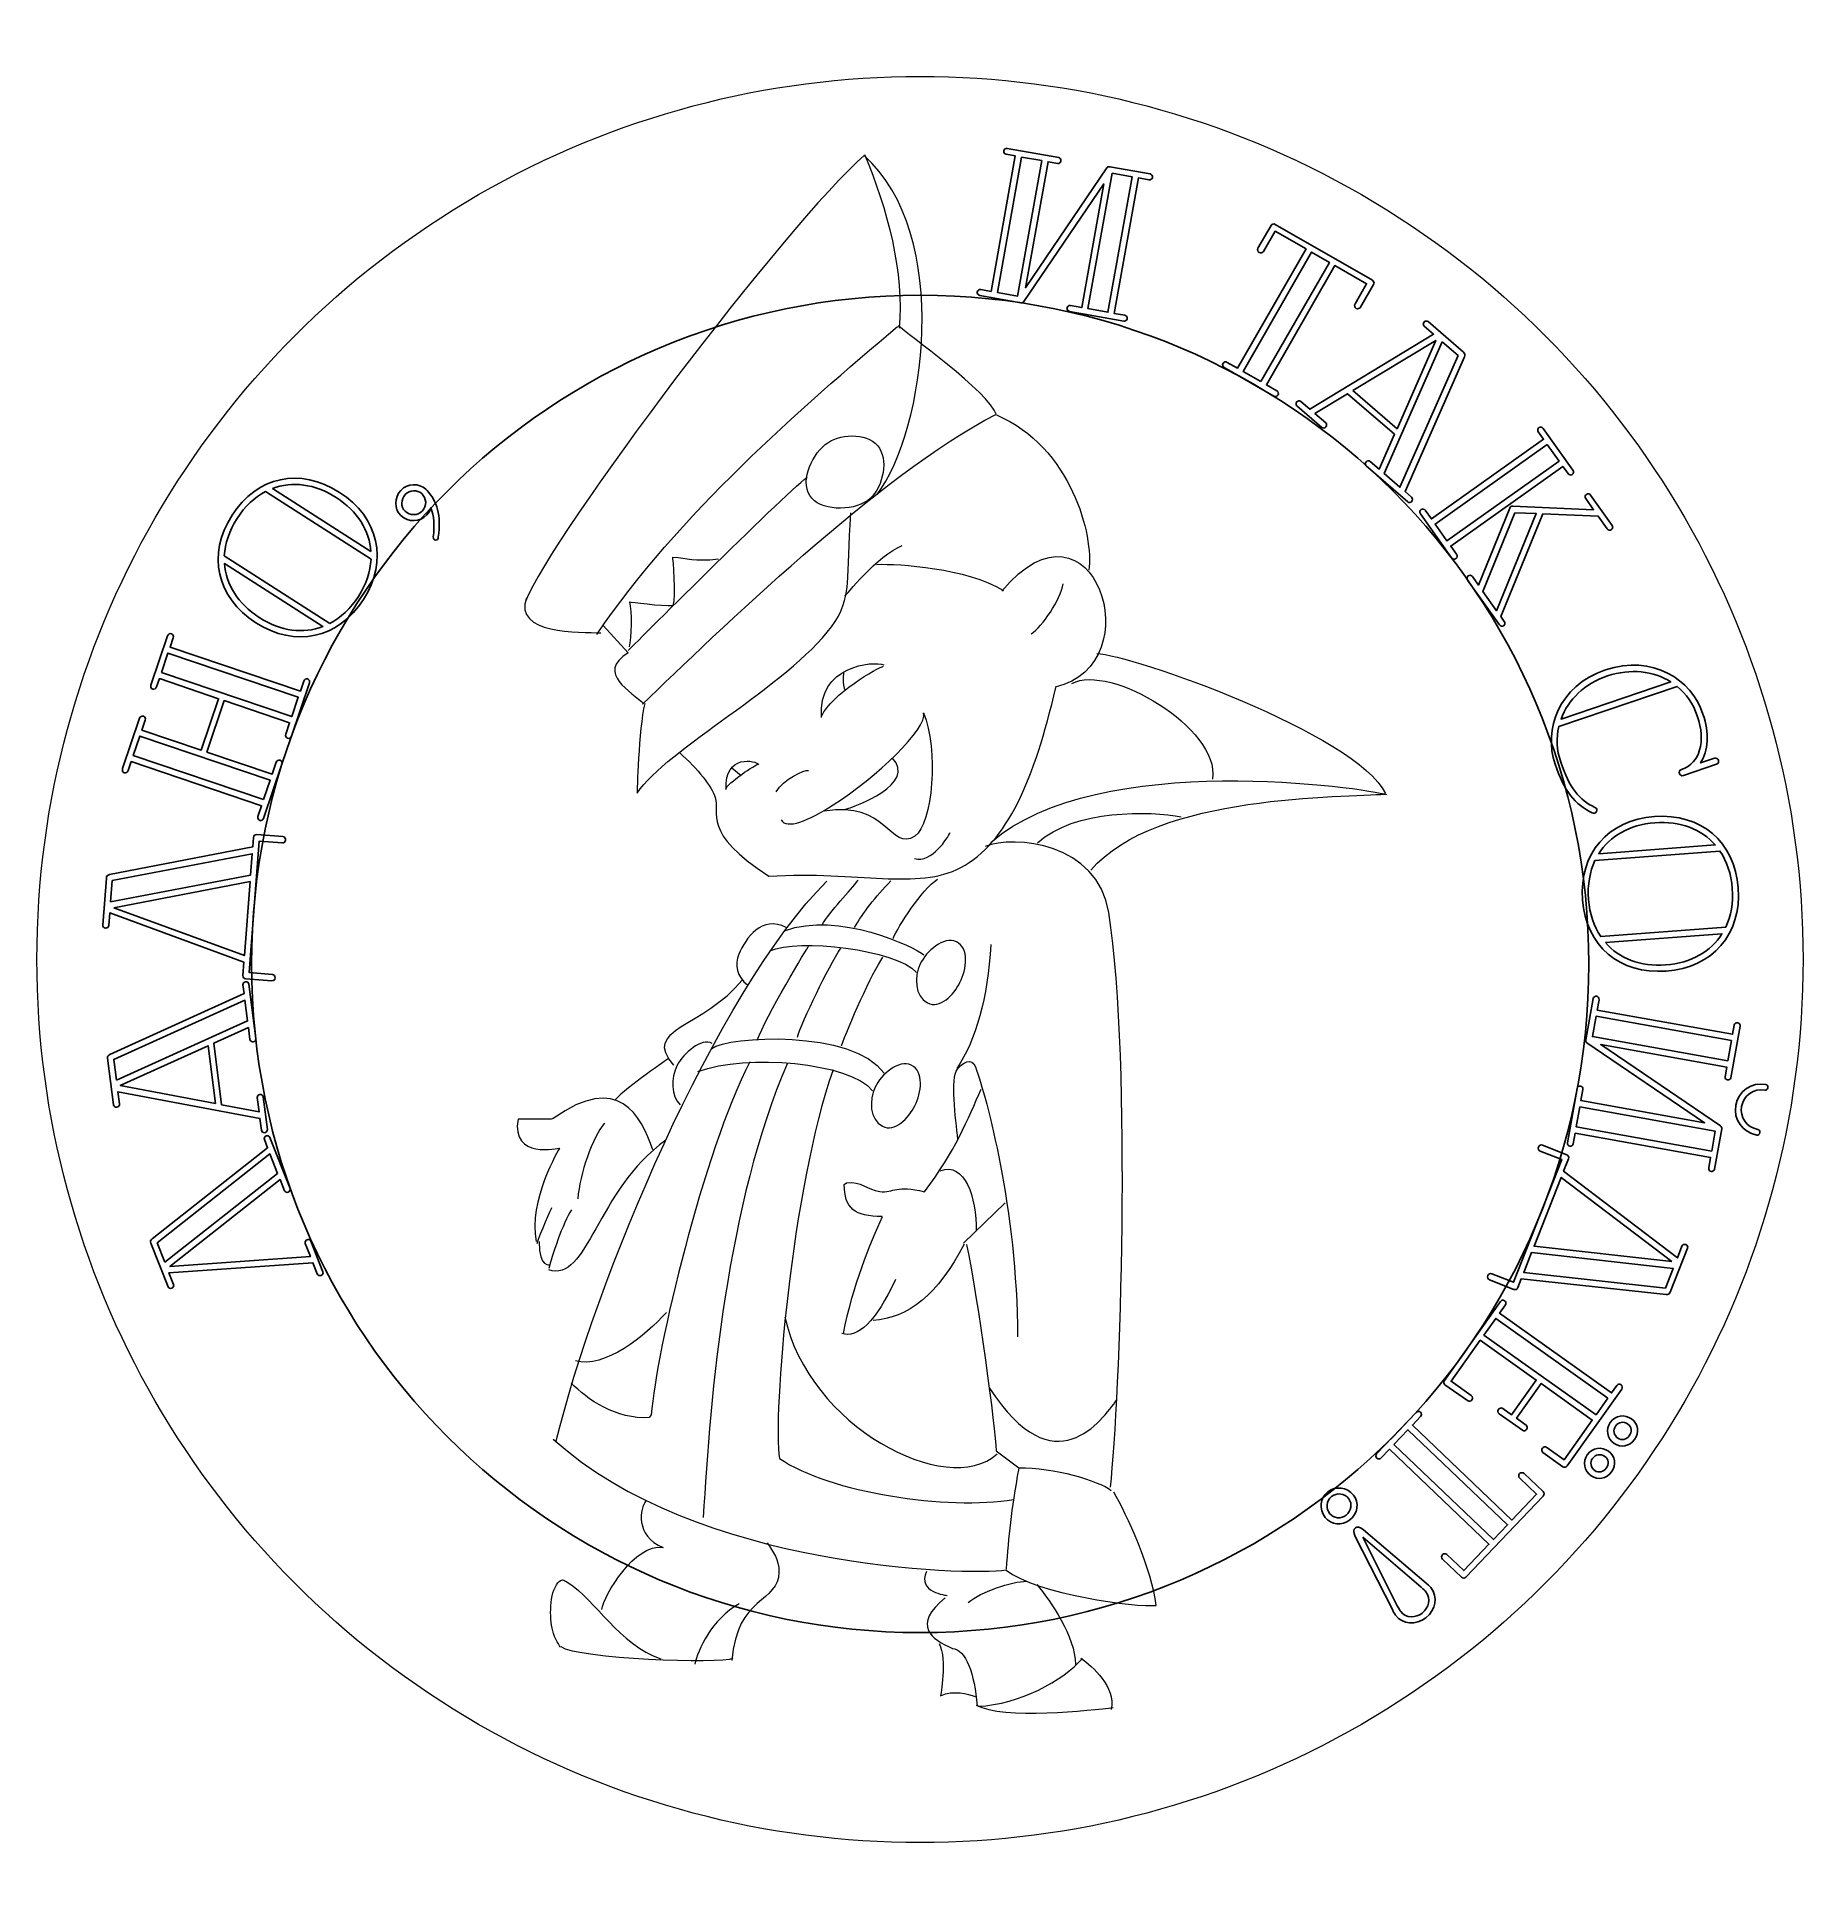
# Model space of a CAD drawing. Header units: millimetres. Extents: x -37.8 to 32.2, y 47.8 to 121.
import ezdxf

# ---------------------------------------------------------------- set-up
doc = ezdxf.new("R2010")
doc.units = ezdxf.units.MM
doc.header["$MEASUREMENT"] = 0
doc.layers.add('layer 1', color=7, linetype='Continuous')

msp = doc.modelspace()

# ---------------------------------------------------------------- linework, layer by layer
at = {"layer": 'layer 1', "color": 250}
msp.add_ellipse((-2.8405, 84.2364), major_axis=(0, 26.5), ratio=1, dxfattribs=at)
at = {"layer": 'layer 1', "lineweight": 9}
for points in [[(-20.3488, 114.7228), (-9.5198, 120.9749), (3.8222, 120.9749), (14.6512, 114.7228)], [(-5.0464, 116.2836), (-8.1364, 113.6077), (-17.4384, 101.2475), (-18.4896, 98.6035)], [(-4.5483, 102.8435), (-2.6369, 105.3602), (-1.5422, 113.1617), (-5.0783, 116.2836)], [(-5.0464, 116.3154), (-4.1544, 114.1811), (-3.4536, 111.6008), (-3.6766, 109.4345)], [(-37.8488, 84.4119), (-37.8488, 96.9162), (-31.1778, 108.4706), (-20.3488, 114.7228)], [(14.6512, 114.7228), (25.4802, 108.4706), (32.1512, 96.9162), (32.1512, 84.4119)], [(-15.6545, 97.2974), (-12.4292, 102.0365), (-7.5833, 106.2533), (-3.7403, 109.4983)], [(0.178, 105.9941), (-0.0769, 106.8861), (-3.4218, 109.2434), (-3.7085, 109.5301)], [(-13.8477, 94.5284), (-10.8969, 97.3666), (-4.4996, 103.6062), (0.1632, 106.0164)], [(-6.6074, 104.8154), (-6.0767, 105.2569), (-4.9866, 105.3071), (-4.5367, 104.7836)], [(0.178, 105.9941), (3.1514, 104.7327), (4.0442, 101.1749), (3.8414, 99.8459)], [(-7.136, 102.6888), (-7.6466, 103.258), (-7.1951, 104.3264), (-6.6074, 104.8154)], [(-4.5367, 104.7836), (-4.0757, 104.2472), (-4.3044, 103.1617), (-4.8234, 102.6811)], [(-14.4121, 96.6603), (-14.4121, 96.6603), (-8.3742, 102.702), (-7.323, 103.5302)], [(0.3885, 99.011), (4.0151, 103.3359), (6.4028, 96.1052), (2.5059, 95.2041)], [(-4.8234, 102.6811), (-5.3541, 102.1896), (-6.6531, 102.1503), (-7.136, 102.6887)], [(-6.3525, 97.6), (-5.4969, 98.7467), (-5.795, 99.5273), (-5.588, 102.1077)], [(-12.6282, 98.4442), (-12.5087, 98.7787), (-12.6441, 100.3556), (-12.6441, 100.3556)], [(-12.6441, 100.3556), (-12.0388, 100.3343), (-11.8457, 100.1638), (-10.8283, 100.2919)], [(-5.8286, 98.8082), (-5.8286, 98.8082), (-4.5221, 100.4301), (-3.5535, 100.813)], [(-4.5672, 100.0697), (-3.6774, 100.0979), (-1.0081, 99.9345), (0.4561, 99.0335)], [(-18.4427, 98.7422), (-18.9945, 97.3005), (-16.3174, 97.3724), (-15.4952, 97.3611)], [(1.5598, 97.3215), (2.0103, 97.6144), (2.7086, 98.6505), (2.8212, 99.3038)], [(-14.3643, 96.8036), (-14.2608, 97.1381), (-14.2608, 98.2212), (-14.3484, 98.5876)], [(-14.3484, 98.5876), (-14.3484, 98.5876), (-13.0821, 98.4044), (-12.6282, 98.4442)], [(-15.3996, 97.6478), (-15.3996, 97.6478), (-14.4121, 96.5647), (-14.4121, 96.5647)], [(-14.0617, 91.0058), (-12.883, 92.7579), (-8.1018, 95.2556), (-6.3525, 97.6)], [(-14.4121, 96.5647), (-15.7341, 95.7524), (-14.2528, 95.0197), (-13.7909, 94.5418)], [(4.16, 96.5328), (5.4342, 96.5328), (14.4813, 93.3472), (15.5963, 90.9899)], [(-6.7507, 94.0003), (-6.9259, 96.055), (-4.696, 96.2621), (-4.2819, 96.0869)], [(-6.7348, 94.064), (-6.4083, 94.8843), (-4.473, 96.0232), (-4.2898, 96.0311)], [(-5.8747, 95.8002), (-5.8747, 95.8002), (-5.9463, 95.3144), (-5.8109, 95.0675)], [(3.1724, 95.3542), (4.6697, 96.1506), (9.034, 93.6021), (8.7473, 91.5633)], [(-1.232, 88.058), (0.6136, 89.0448), (1.679, 91.5293), (2.5353, 95.1949)], [(-13.759, 94.5578), (-14.0068, 93.5216), (-14.0617, 91.0058), (-14.0617, 91.0058)], [(-6.2872, 90.5364), (-4.5923, 91.6244), (-2.5242, 93.5709), (-2.7094, 94.1878)], [(-2.7094, 94.1878), (-2.1036, 92.7571), (-2.339, 89.7666), (-3.0554, 89.3015)], [(-12.3835, 92.6137), (-11.6365, 91.9538), (-11.1065, 91.2757), (-10.9675, 90.8292)], [(-10.5256, 91.1492), (-10.6212, 92.5827), (-9.3151, 92.296), (-9.2355, 92.1367)], [(-10.5495, 91.1571), (-10.5097, 91.3722), (-9.331, 92.1845), (-9.2434, 92.1526)], [(-5.8061, 90.3724), (-5.4457, 90.4512), (-2.9341, 91.3748), (-3.9477, 92.3997)], [(-0.0395, 89.0546), (4.2178, 92.7714), (14.94, 91.1946), (15.6383, 90.9468)], [(-10.3106, 92.0093), (-10.3106, 92.0093), (-9.9363, 91.6987), (-9.9363, 91.6987)], [(-8.5542, 91.0594), (-8.2675, 91.551), (-7.4166, 91.9492), (-7.2702, 91.9041)], [(-10.9675, 90.8292), (-10.7792, 90.2245), (-11.5273, 89.4494), (-8.8415, 87.7126)], [(-3.0554, 89.3015), (-4.0249, 88.6723), (-4.1704, 90.7351), (-6.6392, 90.2891)], [(3.925, 87.9509), (6.4704, 90.9918), (14.084, 90.8342), (15.5707, 90.9693)], [(-8.3515, 89.9444), (-8.1397, 89.5582), (-7.2771, 89.9008), (-6.2872, 90.5364)], [(1.8076, 89.0321), (3.2717, 90.3836), (6.2902, 90.2935), (7.5066, 90.0683)], [(-3.0713, 88.4096), (-2.3546, 88.2344), (-1.7652, 89.2219), (-1.6537, 89.4449)], [(4.6378, 86.2752), (4.1866, 89.0277), (0.8788, 89.3653), (-0.268, 88.8874)], [(-8.8415, 87.7126), (-5.2572, 87.936), (-2.9489, 87.1399), (-1.232, 88.058)], [(-17.2791, 65.2821), (-15.7703, 71.5624), (-10.9398, 83.1215), (-6.5436, 87.5176)], [(-6.7254, 85.7822), (-6.4551, 86.3003), (-5.5828, 87.1778), (-5.3013, 87.5495)], [(-5.4457, 85.6758), (-5.1303, 86.2502), (-4.6122, 86.8922), (-4.004, 87.5229)], [(-3.9139, 85.2478), (-3.7148, 85.7177), (-2.794, 87.1843), (-2.1569, 87.5905)], [(-8.2163, 85.5519), (-6.1138, 86.3483), (-3.048, 84.9131), (-2.6975, 84.5946)], [(-8.1524, 85.6859), (-9.124, 86.1637), (-9.7481, 85.2738), (-10.0319, 84.6187)], [(4.7015, 63.4982), (5.0838, 67.0023), (5.5617, 80.0951), (4.6378, 86.2752)], [(-9.2984, 81.221), (-8.9943, 82.0883), (-7.2651, 84.9466), (-7.2651, 84.9466)], [(-8.7996, 84.7585), (-7.6846, 85.2523), (-3.8038, 84.824), (-2.9915, 83.9001)], [(-7.7076, 81.3322), (-7.5005, 82.0012), (-6.4875, 84.099), (-5.9863, 84.8649)], [(-1.4069, 85.1125), (-1.9119, 85.3544), (-2.597, 84.7408), (-2.8404, 84.2364)], [(-1.2635, 83.5037), (-1.0061, 84.0215), (-0.8854, 84.8627), (-1.4069, 85.1125)], [(-0.0395, 85), (-0.1747, 82.8826), (-0.6252, 81.2157), (-1.3911, 80.0894)], [(-20.3488, 54.101), (-31.1778, 60.3532), (-37.8488, 71.9076), (-37.8488, 84.4119)], [(-10.0319, 84.6187), (-10.1942, 84.244), (-10.1115, 83.6949), (-9.6815, 83.4082)], [(-5.9637, 80.9905), (-5.7089, 81.7072), (-4.7335, 83.9311), (-4.3194, 84.5045)], [(-2.8404, 84.2364), (-3.0845, 83.7305), (-3.056, 82.9429), (-2.5537, 82.6914)], [(32.1512, 84.4119), (32.1512, 71.9076), (25.4802, 60.3532), (14.6512, 54.101)], [(-12.6088, 80.2246), (-13.9017, 81.6812), (-11.4252, 81.714), (-9.8832, 83.6034)], [(-2.5537, 82.6914), (-2.0561, 82.4423), (-1.5112, 83.0055), (-1.2635, 83.5037)], [(-11.0831, 81.0827), (-11.5132, 81.3216), (-12.2132, 80.7023), (-12.4689, 80.2226)], [(-11.0996, 80.8899), (-10.4943, 81.3837), (-5.4849, 81.6613), (-4.2743, 79.9092)], [(-12.8341, 80.4724), (-12.8341, 80.4724), (-14.4559, 79.3686), (-14.9289, 78.8505)], [(-11.6476, 79.9738), (-9.7203, 80.6905), (-5.6327, 80.3418), (-4.7248, 79.2109)], [(-3.1944, 80.2252), (-3.6995, 80.4671), (-4.3846, 79.8535), (-4.628, 79.3492)], [(-1.3685, 80.0669), (-1.1913, 80.3001), (-0.7911, 80.5677), (-0.6477, 80.157)], [(-13.4422, 76.8683), (-13.9153, 78.2198), (-14.7713, 79.9768), (-17.3842, 78.1072)], [(-9.5904, 80.3598), (-11.4375, 76.7782), (-13.2964, 68.9527), (-13.4991, 66.3623)], [(-12.4689, 80.2226), (-12.7462, 79.7021), (-12.7078, 79.012), (-12.3574, 78.6457)], [(-8.1037, 80.3034), (-10.5012, 74.7621), (-11.1672, 67.1597), (-11.4375, 62.2942)], [(-6.291, 80.0443), (-7.9513, 75.3326), (-8.6893, 66.3038), (-8.419, 64.6369)], [(-3.0511, 78.6165), (-2.7937, 79.1342), (-2.673, 79.9755), (-3.1944, 80.2252)], [(-1.346, 77.2737), (-1.4361, 78.1522), (-1.6573, 79.6869), (-1.3685, 80.0669)], [(-0.6477, 80.157), (-0.21, 78.9036), (0.9967, 74.5481), (1.0192, 69.4574)], [(-4.628, 79.3492), (-4.8721, 78.8432), (-4.8435, 78.0557), (-4.3413, 77.8042)], [(-2.675, 75.2014), (-1.4586, 76.8007), (-0.9405, 78.1072), (-0.4225, 79.2785)], [(-4.3413, 77.8042), (-3.8437, 77.555), (-3.2988, 78.1182), (-3.0511, 78.6165)], [(-18.7808, 78.0846), (-19.0736, 76.4853), (-17.1364, 76.9358), (-17.1364, 76.9358)], [(-15.3569, 77.927), (-15.83, 77.3638), (-16.3255, 75.9222), (-16.4156, 74.9311)], [(-17.1364, 76.9358), (-17.1364, 76.9358), (-18.3979, 74.8184), (-18.06, 73.2416)], [(-12.9242, 77.2512), (-15.6948, 75.269), (-16.0102, 71.5748), (-17.5644, 72.1154)], [(-2.0443, 76.0348), (-1.0757, 76.4178), (-0.6027, 74.9987), (-0.6252, 73.6471)], [(-5.8511, 75.4942), (-5.8511, 75.4942), (-5.761, 75.5618), (-5.761, 75.5618)], [(-4.3419, 74.2328), (-5.4457, 74.2103), (-5.8511, 74.5707), (-5.8511, 75.4942)], [(-5.761, 75.5618), (-5.1754, 75.6519), (-4.9392, 75.2715), (-4.4468, 75.2173)], [(-4.4468, 75.2173), (-3.8645, 75.1532), (-3.79, 75.5055), (-2.675, 75.2014)], [(0.5236, 74.7734), (0.5236, 74.7734), (-1.1207, 73.1741), (-1.1207, 73.1741)], [(-17.4518, 74.5707), (-17.4518, 74.5707), (-17.9248, 73.5232), (-18.0375, 73.1403)], [(-16.6634, 74.4918), (-16.99, 74.0075), (-17.4631, 72.5884), (-17.5532, 72.1717)], [(-4.3419, 74.2103), (-4.8375, 73.1741), (-5.5358, 71.4171), (-5.8962, 69.5925)], [(-17.9474, 73.2304), (-17.9586, 72.1604), (-17.4969, 72.3181), (-17.4969, 72.3181)], [(-1.0982, 73.129), (-2.1119, 71.1468), (-3.3508, 70.1782), (-4.7023, 70.1106)], [(-1.0081, 73.1178), (-0.5463, 70.9666), (0.15, 65.7535), (0.165, 64.9457)], [(-3.8238, 71.7324), (-4.5897, 70.0656), (-5.333, 69.3673), (-5.9412, 69.5925)], [(-12.9016, 70.426), (-13.7126, 69.5024), (-15.3569, 68.1734), (-16.5057, 68.5113)], [(-8.2002, 70.2516), (-7.2923, 65.9351), (-1.7812, 63.0203), (0.2098, 64.8202)], [(-13.5774, 66.2587), (-14.8614, 66.1686), (-16.0614, 66.9761), (-16.6695, 67.6293)], [(-0.0958, 67.4301), (2.4834, 63.4543), (4.3755, 66.1799), (4.9499, 66.957)], [(-13.4991, 66.3623), (-13.4991, 66.3623), (-13.5774, 66.2587), (-13.5774, 66.2587)], [(-17.3842, 65.4027), (-11.7078, 60.2669), (-1.012, 59.9936), (0.5648, 60.2189)], [(-8.419, 64.6369), (-6.4368, 63.2853), (-1.7515, 62.5645), (0.8615, 63.015)], [(0.165, 64.9457), (0.165, 64.9457), (1.0699, 64.2627), (1.0699, 64.2627)], [(1.0642, 64.2539), (0.7545, 62.5082), (0.6588, 61.5959), (0.5687, 60.2444)], [(1.0699, 64.2627), (2.4477, 64.2866), (4.2237, 63.761), (4.7334, 63.3707)], [(-13.7112, 62.9566), (-13.9342, 62.6858), (-14.1732, 61.5709), (-13.0263, 61.109)], [(6.5173, 58.8153), (6.358, 60.1851), (5.3387, 62.4469), (4.829, 63.307)], [(-15.4633, 58.656), (-15.3837, 59.2135), (-14.1254, 61.3001), (-13.0423, 61.109)], [(-8.901, 61.3001), (-8.6621, 60.9019), (-8.4407, 60.6603), (-8.4391, 60.1374)], [(-8.4391, 60.1374), (-8.435, 58.9255), (-10.1115, 59.1976), (-10.3027, 56.6332)], [(-2.5849, 60.1543), (-2.999, 59.342), (-1.774, 59.2082), (-1.774, 59.2082)], [(0.5603, 60.217), (1.7708, 59.2613), (5.7209, 58.7198), (6.5173, 58.8153)], [(-17.4065, 57.8119), (-17.5308, 58.3362), (-17.5469, 59.2953), (-17.1995, 59.7073)], [(-17.1995, 59.7073), (-17.0575, 59.8757), (-16.9867, 59.842), (-16.8012, 59.7232)], [(-16.8012, 59.7232), (-15.6622, 58.994), (-14.8102, 57.2862), (-13.1219, 56.6969)], [(-0.937, 58.9268), (-0.4273, 59.3569), (0.7673, 59.771), (1.3885, 59.771)], [(1.7867, 59.6436), (2.3283, 58.9746), (3.2999, 57.5889), (3.3158, 56.4739)], [(-10.0159, 58.879), (-11.0991, 58.2738), (-11.6725, 57.0314), (-11.768, 56.4898)], [(-1.8449, 59.118), (-3.1828, 58.0349), (-2.4024, 57.4614), (-1.5582, 57.111)], [(-17.1039, 57.1588), (-17.1039, 57.1588), (-17.3356, 57.5123), (-17.4065, 57.8119)], [(-10.2708, 56.7128), (-10.7168, 56.4898), (-16.4668, 56.681), (-17.0721, 57.1747)], [(-2.0838, 57.3022), (-1.7652, 56.6491), (-2.036, 55.2315), (-2.036, 55.2315)], [(-1.5741, 57.111), (-1.0325, 57.0951), (-0.6821, 56.0916), (-0.5866, 54.8333)], [(-0.5388, 54.8174), (1.0699, 54.8811), (2.838, 55.8368), (3.5866, 56.7128)], [(3.5229, 56.7288), (4.0007, 56.3783), (4.9086, 55.5979), (4.7334, 54.69)], [(-2.036, 55.2315), (-1.4944, 55.4704), (-0.9529, 55.3112), (-0.6662, 55.1997)], [(-0.6184, 54.8652), (0.4169, 54.2599), (3.9848, 54.674), (4.813, 54.7696)], [(14.6512, 54.101), (3.8222, 47.8489), (-9.5198, 47.8489), (-20.3488, 54.101)]]:
    msp.add_open_spline(points, degree=3, dxfattribs=at)
at = {"layer": 'layer 1', "color": 250}
for points, knots in [([(5.2673, 109.9445), (5.2673, 109.9445), (4.8506, 110.0189), (4.8506, 110.0189), (4.8506, 110.0189), (4.8506, 110.0189), (5.8094, 115.3865), (5.8094, 115.3865), (5.8094, 115.3865), (5.8094, 115.3865), (6.2261, 115.312), (6.2261, 115.312), (6.2261, 115.312), (6.2928, 115.3001), (6.3517, 115.3412), (6.3636, 115.4079), (6.3636, 115.4079), (6.3741, 115.4662), (6.3345, 115.5335), (6.2678, 115.5454), (6.2678, 115.5454), (6.2678, 115.5454), (4.6759, 115.8298), (4.6759, 115.8298), (4.6759, 115.8298), (4.6342, 115.8373), (4.5797, 115.8212), (4.5556, 115.7825), (4.5556, 115.7825), (4.5556, 115.7825), (1.3336, 111.0342), (1.3336, 111.0342), (1.3336, 111.0342), (1.3336, 111.0342), (2.2255, 116.0267), (2.2255, 116.0267), (2.2255, 116.0267), (2.2255, 116.0267), (2.6088, 115.9582), (2.6088, 115.9582), (2.6088, 115.9582), (2.6672, 115.9478), (2.7261, 115.9889), (2.738, 116.0556), (2.738, 116.0556), (2.7485, 116.1139), (2.7089, 116.1812), (2.6505, 116.1916), (2.6505, 116.1916), (2.6505, 116.1916), (0.6085, 116.5564), (0.6085, 116.5564), (0.6085, 116.5564), (0.5419, 116.5683), (0.4814, 116.5188), (0.471, 116.4606), (0.471, 116.4606), (0.4591, 116.3938), (0.5002, 116.3349), (0.5668, 116.323), (0.5668, 116.323), (0.5668, 116.323), (0.9253, 116.2589), (0.9253, 116.2589), (0.9253, 116.2589), (0.9253, 116.2589), (-0.0336, 110.8914), (-0.0336, 110.8914), (-0.0336, 110.8914), (-0.0336, 110.8914), (-0.442, 110.9644), (-0.442, 110.9644), (-0.442, 110.9644), (-0.5087, 110.9763), (-0.5691, 110.9268), (-0.5795, 110.8685), (-0.5795, 110.8685), (-0.5914, 110.8018), (-0.5503, 110.7429), (-0.4837, 110.731), (-0.4837, 110.731), (-0.4837, 110.731), (1.1499, 110.4391), (1.1499, 110.4391), (1.1499, 110.4391), (1.1916, 110.4317), (1.2461, 110.4478), (1.2701, 110.4864), (1.2701, 110.4864), (1.2701, 110.4864), (4.4341, 115.1505), (4.4341, 115.1505), (4.4341, 115.1505), (4.4341, 115.1505), (3.5587, 110.2497), (3.5587, 110.2497), (3.5587, 110.2497), (3.5587, 110.2497), (3.117, 110.3286), (3.117, 110.3286), (3.117, 110.3286), (3.0502, 110.3405), (2.9898, 110.2911), (2.9793, 110.2327), (2.9793, 110.2327), (2.9674, 110.1661), (3.0085, 110.1071), (3.0753, 110.0952), (3.0753, 110.0952), (3.0753, 110.0952), (5.2256, 109.7111), (5.2256, 109.7111), (5.2256, 109.7111), (5.2923, 109.6992), (5.3512, 109.7403), (5.3631, 109.8069), (5.3631, 109.8069), (5.3735, 109.8653), (5.334, 109.9326), (5.2673, 109.9445)], [0, 0, 0, 0, 0.0322581, 0.0322581, 0.0322581, 0.0322581, 0.0645161, 0.0645161, 0.0645161, 0.0645161, 0.0967742, 0.0967742, 0.0967742, 0.0967742, 0.1290323, 0.1290323, 0.1290323, 0.1290323, 0.1612903, 0.1612903, 0.1612903, 0.1612903, 0.1935484, 0.1935484, 0.1935484, 0.1935484, 0.2258065, 0.2258065, 0.2258065, 0.2258065, 0.2580645, 0.2580645, 0.2580645, 0.2580645, 0.2903226, 0.2903226, 0.2903226, 0.2903226, 0.3225806, 0.3225806, 0.3225806, 0.3225806, 0.3548387, 0.3548387, 0.3548387, 0.3548387, 0.3870968, 0.3870968, 0.3870968, 0.3870968, 0.4193548, 0.4193548, 0.4193548, 0.4193548, 0.4516129, 0.4516129, 0.4516129, 0.4516129, 0.483871, 0.483871, 0.483871, 0.483871, 0.516129, 0.516129, 0.516129, 0.516129, 0.5483871, 0.5483871, 0.5483871, 0.5483871, 0.5806452, 0.5806452, 0.5806452, 0.5806452, 0.6129032, 0.6129032, 0.6129032, 0.6129032, 0.6451613, 0.6451613, 0.6451613, 0.6451613, 0.6774194, 0.6774194, 0.6774194, 0.6774194, 0.7096774, 0.7096774, 0.7096774, 0.7096774, 0.7419355, 0.7419355, 0.7419355, 0.7419355, 0.7741935, 0.7741935, 0.7741935, 0.7741935, 0.8064516, 0.8064516, 0.8064516, 0.8064516, 0.8387097, 0.8387097, 0.8387097, 0.8387097, 0.8709677, 0.8709677, 0.8709677, 0.8709677, 0.9032258, 0.9032258, 0.9032258, 0.9032258, 0.9354839, 0.9354839, 0.9354839, 0.9354839, 1, 1, 1, 1]), ([(1.1753, 116.2143), (1.1753, 116.2143), (1.9754, 116.0713), (1.9754, 116.0713), (1.9754, 116.0713), (1.9754, 116.0713), (1.0166, 110.7038), (1.0166, 110.7038), (1.0166, 110.7038), (1.0166, 110.7038), (0.2165, 110.8467), (0.2165, 110.8467), (0.2165, 110.8467), (0.2165, 110.8467), (1.1753, 116.2143), (1.1753, 116.2143)], [0, 0, 0, 0, 0.2, 0.2, 0.2, 0.2, 0.4, 0.4, 0.4, 0.4, 0.6, 0.6, 0.6, 0.6, 1, 1, 1, 1]), ([(4.7675, 115.5726), (4.7675, 115.5726), (5.5594, 115.4311), (5.5594, 115.4311), (5.5594, 115.4311), (5.5594, 115.4311), (4.6006, 110.0636), (4.6006, 110.0636), (4.6006, 110.0636), (4.6006, 110.0636), (3.8087, 110.205), (3.8087, 110.205), (3.8087, 110.205), (3.8087, 110.205), (4.7675, 115.5726), (4.7675, 115.5726)], [0, 0, 0, 0, 0.2, 0.2, 0.2, 0.2, 0.4, 0.4, 0.4, 0.4, 0.6, 0.6, 0.6, 0.6, 1, 1, 1, 1]), ([(15.0802, 111.3331), (15.0802, 111.3331), (11.2341, 113.5447), (11.2341, 113.5447), (11.2341, 113.5447), (11.1754, 113.5784), (11.0987, 113.5639), (11.0649, 113.5053), (11.0649, 113.5053), (11.0649, 113.5053), (10.5458, 112.6025), (10.5458, 112.6025), (10.5458, 112.6025), (10.512, 112.5437), (10.5339, 112.4628), (10.5926, 112.4291), (10.5926, 112.4291), (10.6586, 112.3911), (10.7322, 112.4171), (10.766, 112.4759), (10.766, 112.4759), (10.766, 112.4759), (11.226, 113.2758), (11.226, 113.2758), (11.226, 113.2758), (11.226, 113.2758), (12.4517, 112.571), (12.4517, 112.571), (12.4517, 112.571), (12.4517, 112.571), (9.7337, 107.8443), (9.7337, 107.8443), (9.7337, 107.8443), (9.7337, 107.8443), (9.3301, 108.0764), (9.3301, 108.0764), (9.3301, 108.0764), (9.2713, 108.1101), (9.1947, 108.0956), (9.1609, 108.0368), (9.1609, 108.0368), (9.1271, 107.9782), (9.1531, 107.9046), (9.2119, 107.8708), (9.2119, 107.8708), (9.2119, 107.8708), (11.1789, 106.7397), (11.1789, 106.7397), (11.1789, 106.7397), (11.2303, 106.7102), (11.307, 106.7247), (11.3408, 106.7834), (11.3408, 106.7834), (11.3746, 106.8421), (11.3485, 106.9157), (11.2971, 106.9453), (11.2971, 106.9453), (11.2971, 106.9453), (10.8787, 107.1859), (10.8787, 107.1859), (10.8787, 107.1859), (10.8787, 107.1859), (13.5967, 111.9126), (13.5967, 111.9126), (13.5967, 111.9126), (13.5967, 111.9126), (14.8519, 111.1909), (14.8519, 111.1909), (14.8519, 111.1909), (14.8519, 111.1909), (14.3919, 110.3909), (14.3919, 110.3909), (14.3919, 110.3909), (14.3581, 110.3321), (14.3799, 110.2513), (14.4387, 110.2175), (14.4387, 110.2175), (14.4974, 110.1837), (14.5783, 110.2055), (14.6121, 110.2643), (14.6121, 110.2643), (14.6121, 110.2643), (15.1312, 111.1671), (15.1312, 111.1671), (15.1312, 111.1671), (15.1649, 111.2258), (15.1389, 111.2994), (15.0802, 111.3331)], [0, 0, 0, 0, 0.0434783, 0.0434783, 0.0434783, 0.0434783, 0.0869565, 0.0869565, 0.0869565, 0.0869565, 0.1304348, 0.1304348, 0.1304348, 0.1304348, 0.173913, 0.173913, 0.173913, 0.173913, 0.2173913, 0.2173913, 0.2173913, 0.2173913, 0.2608696, 0.2608696, 0.2608696, 0.2608696, 0.3043478, 0.3043478, 0.3043478, 0.3043478, 0.3478261, 0.3478261, 0.3478261, 0.3478261, 0.3913043, 0.3913043, 0.3913043, 0.3913043, 0.4347826, 0.4347826, 0.4347826, 0.4347826, 0.4782609, 0.4782609, 0.4782609, 0.4782609, 0.5217391, 0.5217391, 0.5217391, 0.5217391, 0.5652174, 0.5652174, 0.5652174, 0.5652174, 0.6086957, 0.6086957, 0.6086957, 0.6086957, 0.6521739, 0.6521739, 0.6521739, 0.6521739, 0.6956522, 0.6956522, 0.6956522, 0.6956522, 0.7391304, 0.7391304, 0.7391304, 0.7391304, 0.7826087, 0.7826087, 0.7826087, 0.7826087, 0.826087, 0.826087, 0.826087, 0.826087, 0.8695652, 0.8695652, 0.8695652, 0.8695652, 0.9130435, 0.9130435, 0.9130435, 0.9130435, 1, 1, 1, 1]), ([(10.6585, 107.3125), (10.6585, 107.3125), (9.9539, 107.7176), (9.9539, 107.7176), (9.9539, 107.7176), (9.9539, 107.7176), (12.6719, 112.4444), (12.6719, 112.4444), (12.6719, 112.4444), (12.6719, 112.4444), (13.3765, 112.0392), (13.3765, 112.0392), (13.3765, 112.0392), (13.3765, 112.0392), (10.6585, 107.3125), (10.6585, 107.3125)], [0, 0, 0, 0, 0.2, 0.2, 0.2, 0.2, 0.4, 0.4, 0.4, 0.4, 0.6, 0.6, 0.6, 0.6, 1, 1, 1, 1]), ([(16.6357, 102.7293), (16.6357, 102.7293), (16.3733, 102.9566), (16.3733, 102.9566), (16.3733, 102.9566), (16.3733, 102.9566), (18.7274, 108.2992), (18.7274, 108.2992), (18.7274, 108.2992), (18.7581, 108.3734), (18.7419, 108.4323), (18.6907, 108.4767), (18.6907, 108.4767), (18.6907, 108.4767), (17.2892, 109.6907), (17.2892, 109.6907), (17.2892, 109.6907), (17.2444, 109.7295), (17.1727, 109.7244), (17.1284, 109.6732), (17.1284, 109.6732), (17.084, 109.622), (17.0891, 109.5503), (17.134, 109.5115), (17.134, 109.5115), (17.134, 109.5115), (17.5052, 109.1899), (17.5052, 109.1899), (17.5052, 109.1899), (17.5052, 109.1899), (12.604, 106.2218), (12.604, 106.2218), (12.604, 106.2218), (12.604, 106.2218), (12.2457, 106.5322), (12.2457, 106.5322), (12.2457, 106.5322), (12.2008, 106.571), (12.1236, 106.5595), (12.0848, 106.5146), (12.0848, 106.5146), (12.0405, 106.4635), (12.0456, 106.3918), (12.0904, 106.353), (12.0904, 106.353), (12.0904, 106.353), (13.0759, 105.4993), (13.0759, 105.4993), (13.0759, 105.4993), (13.1207, 105.4605), (13.1924, 105.4656), (13.2367, 105.5168), (13.2367, 105.5168), (13.2755, 105.5616), (13.276, 105.6397), (13.2311, 105.6785), (13.2311, 105.6785), (13.2311, 105.6785), (12.8024, 106.0499), (12.8024, 106.0499), (12.8024, 106.0499), (12.8024, 106.0499), (14.0967, 106.8329), (14.0967, 106.8329), (14.0967, 106.8329), (14.0967, 106.8329), (15.9526, 105.2253), (15.9526, 105.2253), (15.9526, 105.2253), (15.9526, 105.2253), (15.3494, 103.8436), (15.3494, 103.8436), (15.3494, 103.8436), (15.3494, 103.8436), (14.991, 104.154), (14.991, 104.154), (14.991, 104.154), (14.9462, 104.1928), (14.869, 104.1813), (14.8302, 104.1365), (14.8302, 104.1365), (14.7858, 104.0853), (14.791, 104.0136), (14.8358, 103.9748), (14.8358, 103.9748), (14.8358, 103.9748), (16.4804, 102.5501), (16.4804, 102.5501), (16.4804, 102.5501), (16.5253, 102.5113), (16.5969, 102.5164), (16.6412, 102.5676), (16.6412, 102.5676), (16.6801, 102.6124), (16.6805, 102.6905), (16.6357, 102.7293)], [0, 0, 0, 0, 0.04, 0.04, 0.04, 0.04, 0.08, 0.08, 0.08, 0.08, 0.12, 0.12, 0.12, 0.12, 0.16, 0.16, 0.16, 0.16, 0.2, 0.2, 0.2, 0.2, 0.24, 0.24, 0.24, 0.24, 0.28, 0.28, 0.28, 0.28, 0.32, 0.32, 0.32, 0.32, 0.36, 0.36, 0.36, 0.36, 0.4, 0.4, 0.4, 0.4, 0.44, 0.44, 0.44, 0.44, 0.48, 0.48, 0.48, 0.48, 0.52, 0.52, 0.52, 0.52, 0.56, 0.56, 0.56, 0.56, 0.6, 0.6, 0.6, 0.6, 0.64, 0.64, 0.64, 0.64, 0.68, 0.68, 0.68, 0.68, 0.72, 0.72, 0.72, 0.72, 0.76, 0.76, 0.76, 0.76, 0.8, 0.8, 0.8, 0.8, 0.84, 0.84, 0.84, 0.84, 0.88, 0.88, 0.88, 0.88, 0.92, 0.92, 0.92, 0.92, 1, 1, 1, 1]), ([(14.3096, 106.9623), (14.3096, 106.9623), (17.5948, 108.9443), (17.5948, 108.9443), (17.5948, 108.9443), (17.5948, 108.9443), (16.0566, 105.4489), (16.0566, 105.4489), (16.0566, 105.4489), (16.0566, 105.4489), (14.3096, 106.9623), (14.3096, 106.9623)], [0, 0, 0, 0, 0.25, 0.25, 0.25, 0.25, 0.5, 0.5, 0.5, 0.5, 1, 1, 1, 1]), ([(17.8507, 108.8906), (17.8507, 108.8906), (18.4778, 108.3473), (18.4778, 108.3473), (18.4778, 108.3473), (18.4778, 108.3473), (16.1749, 103.1285), (16.1749, 103.1285), (16.1749, 103.1285), (16.1749, 103.1285), (15.5478, 103.6717), (15.5478, 103.6717), (15.5478, 103.6717), (15.5478, 103.6717), (17.8507, 108.8906), (17.8507, 108.8906)], [0, 0, 0, 0, 0.2, 0.2, 0.2, 0.2, 0.4, 0.4, 0.4, 0.4, 0.6, 0.6, 0.6, 0.6, 1, 1, 1, 1]), ([(18.4157, 100.4716), (18.4157, 100.4716), (18.185, 100.7959), (18.185, 100.7959), (18.185, 100.7959), (18.185, 100.7959), (22.6284, 103.9559), (22.6284, 103.9559), (22.6284, 103.9559), (22.6284, 103.9559), (22.8345, 103.6661), (22.8345, 103.6661), (22.8345, 103.6661), (22.8738, 103.6109), (22.9495, 103.5921), (23.0048, 103.6314), (23.0048, 103.6314), (23.0599, 103.6706), (23.067, 103.7483), (23.0277, 103.8035), (23.0277, 103.8035), (23.0277, 103.8035), (21.8501, 105.4595), (21.8501, 105.4595), (21.8501, 105.4595), (21.8108, 105.5147), (21.7351, 105.5335), (21.6799, 105.4943), (21.6799, 105.4943), (21.6247, 105.455), (21.6176, 105.3772), (21.6569, 105.3221), (21.6569, 105.3221), (21.6569, 105.3221), (21.863, 105.0323), (21.863, 105.0323), (21.863, 105.0323), (21.863, 105.0323), (17.4195, 101.8723), (17.4195, 101.8723), (17.4195, 101.8723), (17.4195, 101.8723), (17.1742, 102.2172), (17.1742, 102.2172), (17.1742, 102.2172), (17.1398, 102.2656), (17.0641, 102.2844), (17.0089, 102.2451), (17.0089, 102.2451), (16.9537, 102.2058), (16.9466, 102.1281), (16.981, 102.0798), (16.981, 102.0798), (16.981, 102.0798), (18.2224, 100.3341), (18.2224, 100.3341), (18.2224, 100.3341), (18.2617, 100.279), (18.3374, 100.2601), (18.3926, 100.2993), (18.3926, 100.2993), (18.4479, 100.3386), (18.4549, 100.4164), (18.4157, 100.4716)], [0, 0, 0, 0, 0.0588235, 0.0588235, 0.0588235, 0.0588235, 0.1176471, 0.1176471, 0.1176471, 0.1176471, 0.1764706, 0.1764706, 0.1764706, 0.1764706, 0.2352941, 0.2352941, 0.2352941, 0.2352941, 0.2941176, 0.2941176, 0.2941176, 0.2941176, 0.3529412, 0.3529412, 0.3529412, 0.3529412, 0.4117647, 0.4117647, 0.4117647, 0.4117647, 0.4705882, 0.4705882, 0.4705882, 0.4705882, 0.5294118, 0.5294118, 0.5294118, 0.5294118, 0.5882353, 0.5882353, 0.5882353, 0.5882353, 0.6470588, 0.6470588, 0.6470588, 0.6470588, 0.7058824, 0.7058824, 0.7058824, 0.7058824, 0.7647059, 0.7647059, 0.7647059, 0.7647059, 0.8235294, 0.8235294, 0.8235294, 0.8235294, 0.8823529, 0.8823529, 0.8823529, 0.8823529, 1, 1, 1, 1]), ([(22.0102, 104.8253), (22.0102, 104.8253), (22.4812, 104.1629), (22.4812, 104.1629), (22.4812, 104.1629), (22.4812, 104.1629), (18.0378, 101.0029), (18.0378, 101.0029), (18.0378, 101.0029), (18.0378, 101.0029), (17.5667, 101.6653), (17.5667, 101.6653), (17.5667, 101.6653), (17.5667, 101.6653), (22.0102, 104.8253), (22.0102, 104.8253)], [0, 0, 0, 0, 0.2, 0.2, 0.2, 0.2, 0.4, 0.4, 0.4, 0.4, 0.6, 0.6, 0.6, 0.6, 1, 1, 1, 1]), ([(-30.1162, 102.0156), (-31.1122, 100.4617), (-30.7269, 98.7565), (-29.1658, 97.7558), (-29.1658, 97.7558), (-27.6119, 96.7598), (-25.9016, 97.1217), (-24.9056, 98.6756), (-24.9056, 98.6756), (-23.9141, 100.2224), (-24.2993, 101.9276), (-25.8532, 102.9236), (-25.8532, 102.9236), (-27.4143, 103.9243), (-29.1247, 103.5624), (-30.1162, 102.0156)], [0, 0, 0, 0, 0.2, 0.2, 0.2, 0.2, 0.4, 0.4, 0.4, 0.4, 0.6, 0.6, 0.6, 0.6, 1, 1, 1, 1]), ([(-24.6109, 100.5786), (-24.6109, 100.5786), (-28.51, 103.0778), (-28.51, 103.0778), (-28.51, 103.0778), (-27.7356, 103.376), (-26.8411, 103.2652), (-25.9858, 102.7169), (-25.9858, 102.7169), (-25.1376, 102.1732), (-24.6634, 101.4067), (-24.6109, 100.5786)], [0, 0, 0, 0, 0.25, 0.25, 0.25, 0.25, 0.5, 0.5, 0.5, 0.5, 1, 1, 1, 1]), ([(-22.4348, 103.046), (-22.7106, 103.3089), (-23.1532, 103.2864), (-23.422, 103.0045), (-23.422, 103.0045), (-23.6965, 102.7166), (-23.698, 102.2733), (-23.4223, 102.0104), (-23.4223, 102.0104), (-23.122, 101.7241), (-22.6732, 101.7408), (-22.3986, 102.0288), (-22.3986, 102.0288), (-22.3168, 102.1145), (-22.2592, 102.2118), (-22.2318, 102.3142), (-22.2318, 102.3142), (-22.1102, 101.9878), (-22.0833, 101.6111), (-22.1384, 101.1607), (-22.1384, 101.1607), (-22.1484, 101.0765), (-22.1055, 101.0357), (-22.0515, 101.031), (-22.0515, 101.031), (-21.9736, 101.0269), (-21.9507, 101.0753), (-21.9404, 101.1474), (-21.9404, 101.1474), (-21.8118, 102.0308), (-21.9983, 102.5713), (-22.3858, 102.9992), (-22.3858, 102.9992), (-22.3858, 102.9992), (-22.4348, 103.046), (-22.4348, 103.046)], [0, 0, 0, 0, 0.1, 0.1, 0.1, 0.1, 0.2, 0.2, 0.2, 0.2, 0.3, 0.3, 0.3, 0.3, 0.4, 0.4, 0.4, 0.4, 0.5, 0.5, 0.5, 0.5, 0.6, 0.6, 0.6, 0.6, 0.7, 0.7, 0.7, 0.7, 0.8, 0.8, 0.8, 0.8, 1, 1, 1, 1]), ([(-26.2366, 97.7287), (-26.2366, 97.7287), (-30.4208, 100.4107), (-30.4208, 100.4107), (-30.4208, 100.4107), (-30.3919, 100.895), (-30.2272, 101.4029), (-29.9166, 101.8876), (-29.9166, 101.8876), (-29.6059, 102.3723), (-29.2176, 102.7269), (-28.7897, 102.9554), (-28.7897, 102.9554), (-28.7897, 102.9554), (-24.6055, 100.2734), (-24.6055, 100.2734), (-24.6055, 100.2734), (-24.6343, 99.789), (-24.7945, 99.2882), (-25.1052, 98.8035), (-25.1052, 98.8035), (-25.4158, 98.3188), (-25.8086, 97.9571), (-26.2366, 97.7287)], [0, 0, 0, 0, 0.1428571, 0.1428571, 0.1428571, 0.1428571, 0.2857143, 0.2857143, 0.2857143, 0.2857143, 0.4285714, 0.4285714, 0.4285714, 0.4285714, 0.5714286, 0.5714286, 0.5714286, 0.5714286, 0.7142857, 0.7142857, 0.7142857, 0.7142857, 1, 1, 1, 1]), ([(-23.2587, 102.182), (-23.4302, 102.3456), (-23.4315, 102.651), (-23.2504, 102.8409), (-23.2504, 102.8409), (-23.0751, 103.0248), (-22.77, 103.038), (-22.5985, 102.8744), (-22.5985, 102.8744), (-22.4023, 102.6874), (-22.3833, 102.3885), (-22.5702, 102.1924), (-22.5702, 102.1924), (-22.763, 101.9902), (-23.0625, 101.995), (-23.2587, 102.182)], [0, 0, 0, 0, 0.2, 0.2, 0.2, 0.2, 0.4, 0.4, 0.4, 0.4, 0.6, 0.6, 0.6, 0.6, 1, 1, 1, 1]), ([(20.3097, 97.8083), (20.3097, 97.8083), (20.1723, 98.0014), (20.1723, 98.0014), (20.1723, 98.0014), (20.1723, 98.0014), (21.8371, 102.0737), (21.8371, 102.0737), (21.8371, 102.0737), (21.8371, 102.0737), (24.0318, 101.9825), (24.0318, 101.9825), (24.0318, 101.9825), (24.0318, 101.9825), (24.39, 101.4788), (24.39, 101.4788), (24.39, 101.4788), (24.4293, 101.4237), (24.5001, 101.4117), (24.5554, 101.451), (24.5554, 101.451), (24.6105, 101.4902), (24.6225, 101.5611), (24.5833, 101.6162), (24.5833, 101.6162), (24.5833, 101.6162), (23.7295, 102.8168), (23.7295, 102.8168), (23.7295, 102.8168), (23.6902, 102.8721), (23.6193, 102.884), (23.5642, 102.8448), (23.5642, 102.8448), (23.5089, 102.8055), (23.4969, 102.7346), (23.5362, 102.6794), (23.5362, 102.6794), (23.5362, 102.6794), (23.8503, 102.2378), (23.8503, 102.2378), (23.8503, 102.2378), (23.8503, 102.2378), (20.6439, 102.3783), (20.6439, 102.3783), (20.6439, 102.3783), (20.6203, 102.3823), (20.5947, 102.3745), (20.574, 102.3598), (20.574, 102.3598), (20.5533, 102.345), (20.5375, 102.3234), (20.5266, 102.2949), (20.5266, 102.2949), (20.5266, 102.2949), (19.2842, 99.2503), (19.2842, 99.2503), (19.2842, 99.2503), (19.2842, 99.2503), (19.0437, 99.5884), (19.0437, 99.5884), (19.0437, 99.5884), (19.0045, 99.6436), (18.9336, 99.6555), (18.8784, 99.6162), (18.8784, 99.6162), (18.8232, 99.577), (18.8113, 99.5062), (18.8505, 99.451), (18.8505, 99.451), (18.8505, 99.451), (20.1165, 97.6709), (20.1165, 97.6709), (20.1165, 97.6709), (20.1558, 97.6156), (20.2315, 97.5968), (20.2866, 97.636), (20.2866, 97.636), (20.3419, 97.6753), (20.349, 97.753), (20.3097, 97.8083)], [0, 0, 0, 0, 0.047619, 0.047619, 0.047619, 0.047619, 0.0952381, 0.0952381, 0.0952381, 0.0952381, 0.1428571, 0.1428571, 0.1428571, 0.1428571, 0.1904762, 0.1904762, 0.1904762, 0.1904762, 0.2380952, 0.2380952, 0.2380952, 0.2380952, 0.2857143, 0.2857143, 0.2857143, 0.2857143, 0.3333333, 0.3333333, 0.3333333, 0.3333333, 0.3809524, 0.3809524, 0.3809524, 0.3809524, 0.4285714, 0.4285714, 0.4285714, 0.4285714, 0.4761905, 0.4761905, 0.4761905, 0.4761905, 0.5238095, 0.5238095, 0.5238095, 0.5238095, 0.5714286, 0.5714286, 0.5714286, 0.5714286, 0.6190476, 0.6190476, 0.6190476, 0.6190476, 0.6666667, 0.6666667, 0.6666667, 0.6666667, 0.7142857, 0.7142857, 0.7142857, 0.7142857, 0.7619048, 0.7619048, 0.7619048, 0.7619048, 0.8095238, 0.8095238, 0.8095238, 0.8095238, 0.8571429, 0.8571429, 0.8571429, 0.8571429, 0.9047619, 0.9047619, 0.9047619, 0.9047619, 1, 1, 1, 1]), ([(20.7271, 102.1153), (20.7271, 102.1153), (21.5783, 102.087), (21.5783, 102.087), (21.5783, 102.087), (21.5783, 102.087), (20.0055, 98.236), (20.0055, 98.236), (20.0055, 98.236), (20.0055, 98.236), (19.4608, 99.0019), (19.4608, 99.0019), (19.4608, 99.0019), (19.4608, 99.0019), (20.7271, 102.1153), (20.7271, 102.1153)], [0, 0, 0, 0, 0.2, 0.2, 0.2, 0.2, 0.4, 0.4, 0.4, 0.4, 0.6, 0.6, 0.6, 0.6, 1, 1, 1, 1]), ([(-29.0333, 97.9625), (-29.8816, 98.5062), (-30.3557, 99.2728), (-30.4153, 100.1055), (-30.4153, 100.1055), (-30.4153, 100.1055), (-26.5162, 97.6062), (-26.5162, 97.6062), (-26.5162, 97.6062), (-27.2906, 97.3081), (-28.1851, 97.4188), (-29.0333, 97.9625)], [0, 0, 0, 0, 0.25, 0.25, 0.25, 0.25, 0.5, 0.5, 0.5, 0.5, 1, 1, 1, 1]), ([(-27.2724, 95.4475), (-27.2724, 95.4475), (-27.4081, 95.0466), (-27.4081, 95.0466), (-27.4081, 95.0466), (-27.4081, 95.0466), (-32.5729, 96.7941), (-32.5729, 96.7941), (-32.5729, 96.7941), (-32.5729, 96.7941), (-32.4481, 97.1629), (-32.4481, 97.1629), (-32.4481, 97.1629), (-32.4264, 97.2271), (-32.4556, 97.2995), (-32.5198, 97.3212), (-32.5198, 97.3212), (-32.5839, 97.3429), (-32.651, 97.3031), (-32.6727, 97.2389), (-32.6727, 97.2389), (-32.6727, 97.2389), (-33.3321, 95.29), (-33.3321, 95.29), (-33.3321, 95.29), (-33.3538, 95.2259), (-33.3247, 95.1535), (-33.2606, 95.1318), (-33.2606, 95.1318), (-33.1963, 95.11), (-33.1292, 95.1499), (-33.1075, 95.2141), (-33.1075, 95.2141), (-33.1075, 95.2141), (-32.9962, 95.5429), (-32.9962, 95.5429), (-32.9962, 95.5429), (-32.9962, 95.5429), (-30.6464, 94.7479), (-30.6464, 94.7479), (-30.6464, 94.7479), (-30.6464, 94.7479), (-31.3357, 92.7107), (-31.3357, 92.7107), (-31.3357, 92.7107), (-31.3357, 92.7107), (-33.6855, 93.5058), (-33.6855, 93.5058), (-33.6855, 93.5058), (-33.6855, 93.5058), (-33.5525, 93.8988), (-33.5525, 93.8988), (-33.5525, 93.8988), (-33.5308, 93.9629), (-33.5627, 94.0273), (-33.6269, 94.0491), (-33.6269, 94.0491), (-33.691, 94.0708), (-33.7554, 94.0389), (-33.7771, 93.9748), (-33.7771, 93.9748), (-33.7771, 93.9748), (-34.4528, 91.9778), (-34.4528, 91.9778), (-34.4528, 91.9778), (-34.4799, 91.8976), (-34.4481, 91.8332), (-34.384, 91.8115), (-34.384, 91.8115), (-34.3197, 91.7897), (-34.2553, 91.8216), (-34.2282, 91.9018), (-34.2282, 91.9018), (-34.2282, 91.9018), (-34.1088, 92.2547), (-34.1088, 92.2547), (-34.1088, 92.2547), (-34.1088, 92.2547), (-28.9439, 90.5072), (-28.9439, 90.5072), (-28.9439, 90.5072), (-28.9439, 90.5072), (-29.0905, 90.0741), (-29.0905, 90.0741), (-29.0905, 90.0741), (-29.1122, 90.0099), (-29.0803, 89.9455), (-29.0161, 89.9238), (-29.0161, 89.9238), (-28.9439, 89.8994), (-28.8876, 89.934), (-28.8659, 89.9981), (-28.8659, 89.9981), (-28.8659, 89.9981), (-28.1359, 92.1554), (-28.1359, 92.1554), (-28.1359, 92.1554), (-28.1142, 92.2197), (-28.138, 92.2813), (-28.2102, 92.3058), (-28.2102, 92.3058), (-28.2744, 92.3275), (-28.3388, 92.2957), (-28.3605, 92.2314), (-28.3605, 92.2314), (-28.3605, 92.2314), (-28.5206, 91.7583), (-28.5206, 91.7583), (-28.5206, 91.7583), (-28.5206, 91.7583), (-31.1111, 92.6347), (-31.1111, 92.6347), (-31.1111, 92.6347), (-31.1111, 92.6347), (-30.4218, 94.6719), (-30.4218, 94.6719), (-30.4218, 94.6719), (-30.4218, 94.6719), (-27.8314, 93.7954), (-27.8314, 93.7954), (-27.8314, 93.7954), (-27.8314, 93.7954), (-27.9861, 93.3382), (-27.9861, 93.3382), (-27.9861, 93.3382), (-28.0078, 93.2741), (-27.9787, 93.2016), (-27.9144, 93.1799), (-27.9144, 93.1799), (-27.8503, 93.1582), (-27.7832, 93.1981), (-27.7615, 93.2622), (-27.7615, 93.2622), (-27.7615, 93.2622), (-27.0478, 95.3716), (-27.0478, 95.3716), (-27.0478, 95.3716), (-27.0261, 95.4357), (-27.0552, 95.5081), (-27.1193, 95.5298), (-27.1193, 95.5298), (-27.1836, 95.5516), (-27.2507, 95.5117), (-27.2724, 95.4475)], [0, 0, 0, 0, 0.027027, 0.027027, 0.027027, 0.027027, 0.0540541, 0.0540541, 0.0540541, 0.0540541, 0.0810811, 0.0810811, 0.0810811, 0.0810811, 0.1081081, 0.1081081, 0.1081081, 0.1081081, 0.1351351, 0.1351351, 0.1351351, 0.1351351, 0.1621622, 0.1621622, 0.1621622, 0.1621622, 0.1891892, 0.1891892, 0.1891892, 0.1891892, 0.2162162, 0.2162162, 0.2162162, 0.2162162, 0.2432432, 0.2432432, 0.2432432, 0.2432432, 0.2702703, 0.2702703, 0.2702703, 0.2702703, 0.2972973, 0.2972973, 0.2972973, 0.2972973, 0.3243243, 0.3243243, 0.3243243, 0.3243243, 0.3513514, 0.3513514, 0.3513514, 0.3513514, 0.3783784, 0.3783784, 0.3783784, 0.3783784, 0.4054054, 0.4054054, 0.4054054, 0.4054054, 0.4324324, 0.4324324, 0.4324324, 0.4324324, 0.4594595, 0.4594595, 0.4594595, 0.4594595, 0.4864865, 0.4864865, 0.4864865, 0.4864865, 0.5135135, 0.5135135, 0.5135135, 0.5135135, 0.5405405, 0.5405405, 0.5405405, 0.5405405, 0.5675676, 0.5675676, 0.5675676, 0.5675676, 0.5945946, 0.5945946, 0.5945946, 0.5945946, 0.6216216, 0.6216216, 0.6216216, 0.6216216, 0.6486486, 0.6486486, 0.6486486, 0.6486486, 0.6756757, 0.6756757, 0.6756757, 0.6756757, 0.7027027, 0.7027027, 0.7027027, 0.7027027, 0.7297297, 0.7297297, 0.7297297, 0.7297297, 0.7567568, 0.7567568, 0.7567568, 0.7567568, 0.7837838, 0.7837838, 0.7837838, 0.7837838, 0.8108108, 0.8108108, 0.8108108, 0.8108108, 0.8378378, 0.8378378, 0.8378378, 0.8378378, 0.8648649, 0.8648649, 0.8648649, 0.8648649, 0.8918919, 0.8918919, 0.8918919, 0.8918919, 0.9189189, 0.9189189, 0.9189189, 0.9189189, 0.9459459, 0.9459459, 0.9459459, 0.9459459, 1, 1, 1, 1]), ([(-32.9148, 95.7835), (-32.9148, 95.7835), (-32.6543, 96.5535), (-32.6543, 96.5535), (-32.6543, 96.5535), (-32.6543, 96.5535), (-27.4895, 94.806), (-27.4895, 94.806), (-27.4895, 94.806), (-27.4895, 94.806), (-27.75, 94.036), (-27.75, 94.036), (-27.75, 94.036), (-27.75, 94.036), (-32.9148, 95.7835), (-32.9148, 95.7835)], [0, 0, 0, 0, 0.2, 0.2, 0.2, 0.2, 0.4, 0.4, 0.4, 0.4, 0.6, 0.6, 0.6, 0.6, 1, 1, 1, 1]), ([(23.9654, 90.2801), (23.9813, 90.3123), (23.9812, 90.3391), (23.9703, 90.3712), (23.9703, 90.3712), (23.9622, 90.3953), (23.9353, 90.422), (23.9031, 90.4379), (23.9031, 90.4379), (23.2752, 90.7349), (22.8875, 91.2205), (22.5456, 92.231), (22.5456, 92.231), (22.3828, 92.7122), (22.3618, 93.1968), (22.4697, 93.6443), (22.4697, 93.6443), (22.4697, 93.6443), (27.1614, 95.2317), (27.1614, 95.2317), (27.1614, 95.2317), (27.5215, 94.9335), (27.7963, 94.5439), (27.9592, 94.0627), (27.9592, 94.0627), (28.3038, 93.0441), (28.0559, 92.1916), (27.3662, 91.9582), (27.3662, 91.9582), (27.3662, 91.9582), (27.3261, 91.9446), (27.3261, 91.9446), (27.3261, 91.9446), (27.2459, 91.9175), (27.2275, 91.8397), (27.2465, 91.7836), (27.2465, 91.7836), (27.2655, 91.7275), (27.3273, 91.6769), (27.4075, 91.704), (27.4075, 91.704), (27.4075, 91.704), (28.7228, 92.1491), (28.7228, 92.1491), (28.7228, 92.1491), (28.795, 92.1735), (28.8134, 92.2512), (28.7944, 92.3073), (28.7944, 92.3073), (28.7754, 92.3634), (28.7136, 92.4141), (28.6414, 92.3897), (28.6414, 92.3897), (28.6414, 92.3897), (28.088, 92.2024), (28.088, 92.2024), (28.088, 92.2024), (28.4018, 92.675), (28.4361, 93.3928), (28.1838, 94.1386), (28.1838, 94.1386), (27.7197, 95.5101), (26.189, 96.5206), (24.3203, 95.8883), (24.3203, 95.8883), (22.4436, 95.2534), (21.8597, 93.5184), (22.321, 92.155), (22.321, 92.155), (22.6792, 91.0964), (23.1155, 90.5468), (23.789, 90.2205), (23.789, 90.2205), (23.8212, 90.2045), (23.8586, 90.1994), (23.8907, 90.2102), (23.8907, 90.2102), (23.9228, 90.2211), (23.9494, 90.2479), (23.9654, 90.2801)], [0, 0, 0, 0, 0.047619, 0.047619, 0.047619, 0.047619, 0.0952381, 0.0952381, 0.0952381, 0.0952381, 0.1428571, 0.1428571, 0.1428571, 0.1428571, 0.1904762, 0.1904762, 0.1904762, 0.1904762, 0.2380952, 0.2380952, 0.2380952, 0.2380952, 0.2857143, 0.2857143, 0.2857143, 0.2857143, 0.3333333, 0.3333333, 0.3333333, 0.3333333, 0.3809524, 0.3809524, 0.3809524, 0.3809524, 0.4285714, 0.4285714, 0.4285714, 0.4285714, 0.4761905, 0.4761905, 0.4761905, 0.4761905, 0.5238095, 0.5238095, 0.5238095, 0.5238095, 0.5714286, 0.5714286, 0.5714286, 0.5714286, 0.6190476, 0.6190476, 0.6190476, 0.6190476, 0.6666667, 0.6666667, 0.6666667, 0.6666667, 0.7142857, 0.7142857, 0.7142857, 0.7142857, 0.7619048, 0.7619048, 0.7619048, 0.7619048, 0.8095238, 0.8095238, 0.8095238, 0.8095238, 0.8571429, 0.8571429, 0.8571429, 0.8571429, 0.9047619, 0.9047619, 0.9047619, 0.9047619, 1, 1, 1, 1]), ([(24.4017, 95.6477), (25.316, 95.9571), (26.2215, 95.8434), (26.9035, 95.4126), (26.9035, 95.4126), (26.9035, 95.4126), (22.5567, 93.9419), (22.5567, 93.9419), (22.5567, 93.9419), (22.8344, 94.7062), (23.4874, 95.3384), (24.4017, 95.6477)], [0, 0, 0, 0, 0.25, 0.25, 0.25, 0.25, 0.5, 0.5, 0.5, 0.5, 1, 1, 1, 1]), ([(-28.8625, 90.7478), (-28.8625, 90.7478), (-34.0274, 92.4953), (-34.0274, 92.4953), (-34.0274, 92.4953), (-34.0274, 92.4953), (-33.7669, 93.2652), (-33.7669, 93.2652), (-33.7669, 93.2652), (-33.7669, 93.2652), (-28.602, 91.5177), (-28.602, 91.5177), (-28.602, 91.5177), (-28.602, 91.5177), (-28.8625, 90.7478), (-28.8625, 90.7478)], [0, 0, 0, 0, 0.2, 0.2, 0.2, 0.2, 0.4, 0.4, 0.4, 0.4, 0.6, 0.6, 0.6, 0.6, 1, 1, 1, 1]), ([(29.5796, 87.246), (29.4397, 89.0864), (28.1056, 90.2162), (26.2566, 90.0757), (26.2566, 90.0757), (24.4162, 89.9357), (23.2683, 88.6172), (23.4082, 86.7768), (23.4082, 86.7768), (23.5475, 84.9448), (24.8815, 83.815), (26.7219, 83.9549), (26.7219, 83.9549), (28.5709, 84.0955), (29.7188, 85.414), (29.5796, 87.246)], [0, 0, 0, 0, 0.2, 0.2, 0.2, 0.2, 0.4, 0.4, 0.4, 0.4, 0.6, 0.6, 0.6, 0.6, 1, 1, 1, 1]), ([(-29.2661, 89.2525), (-29.2661, 89.2525), (-29.295, 88.8726), (-29.295, 88.8726), (-29.295, 88.8726), (-29.295, 88.8726), (-34.9739, 87.776), (-34.9739, 87.776), (-34.9739, 87.776), (-35.0512, 87.7649), (-35.0895, 87.7083), (-35.0946, 87.6408), (-35.0946, 87.6408), (-35.0946, 87.6408), (-35.2365, 85.775), (-35.2365, 85.775), (-35.2365, 85.775), (-35.241, 85.716), (-35.1942, 85.6615), (-35.1266, 85.6563), (-35.1266, 85.6563), (-35.059, 85.6512), (-35.0045, 85.698), (-35.0001, 85.757), (-35.0001, 85.757), (-35.0001, 85.757), (-34.9622, 86.2552), (-34.9622, 86.2552), (-34.9622, 86.2552), (-34.9622, 86.2552), (-29.6422, 84.3053), (-29.6422, 84.3053), (-29.6422, 84.3053), (-29.6422, 84.3053), (-29.6826, 83.7735), (-29.6826, 83.7735), (-29.6826, 83.7735), (-29.6852, 83.7398), (-29.6786, 83.7138), (-29.6552, 83.6865), (-29.6552, 83.6865), (-29.6318, 83.6593), (-29.5987, 83.6482), (-29.5733, 83.6463), (-29.5733, 83.6463), (-29.5733, 83.6463), (-28.5349, 83.5674), (-28.5349, 83.5674), (-28.5349, 83.5674), (-28.4674, 83.5622), (-28.4123, 83.6175), (-28.4071, 83.685), (-28.4071, 83.685), (-28.402, 83.7525), (-28.4482, 83.8155), (-28.5157, 83.8206), (-28.5157, 83.8206), (-28.5157, 83.8206), (-29.4359, 83.8906), (-29.4359, 83.8906), (-29.4359, 83.8906), (-29.4359, 83.8906), (-29.0399, 89.0996), (-29.0399, 89.0996), (-29.0399, 89.0996), (-29.0399, 89.0996), (-28.1197, 89.0296), (-28.1197, 89.0296), (-28.1197, 89.0296), (-28.0522, 89.0245), (-27.997, 89.0797), (-27.9919, 89.1473), (-27.9919, 89.1473), (-27.9868, 89.2148), (-28.0329, 89.2777), (-28.1004, 89.2829), (-28.1004, 89.2829), (-28.1004, 89.2829), (-29.1388, 89.3618), (-29.1388, 89.3618), (-29.1388, 89.3618), (-29.2064, 89.367), (-29.261, 89.3202), (-29.2661, 89.2525)], [0, 0, 0, 0, 0.0454545, 0.0454545, 0.0454545, 0.0454545, 0.0909091, 0.0909091, 0.0909091, 0.0909091, 0.1363636, 0.1363636, 0.1363636, 0.1363636, 0.1818182, 0.1818182, 0.1818182, 0.1818182, 0.2272727, 0.2272727, 0.2272727, 0.2272727, 0.2727273, 0.2727273, 0.2727273, 0.2727273, 0.3181818, 0.3181818, 0.3181818, 0.3181818, 0.3636364, 0.3636364, 0.3636364, 0.3636364, 0.4090909, 0.4090909, 0.4090909, 0.4090909, 0.4545455, 0.4545455, 0.4545455, 0.4545455, 0.5, 0.5, 0.5, 0.5, 0.5454545, 0.5454545, 0.5454545, 0.5454545, 0.5909091, 0.5909091, 0.5909091, 0.5909091, 0.6363636, 0.6363636, 0.6363636, 0.6363636, 0.6818182, 0.6818182, 0.6818182, 0.6818182, 0.7272727, 0.7272727, 0.7272727, 0.7272727, 0.7727273, 0.7727273, 0.7727273, 0.7727273, 0.8181818, 0.8181818, 0.8181818, 0.8181818, 0.8636364, 0.8636364, 0.8636364, 0.8636364, 0.9090909, 0.9090909, 0.9090909, 0.9090909, 1, 1, 1, 1]), ([(26.2752, 89.8309), (27.2799, 89.9072), (28.1199, 89.5805), (28.6687, 88.9514), (28.6687, 88.9514), (28.6687, 88.9514), (24.0507, 88.6003), (24.0507, 88.6003), (24.0507, 88.6003), (24.4897, 89.3045), (25.2706, 89.7545), (26.2752, 89.8309)], [0, 0, 0, 0, 0.25, 0.25, 0.25, 0.25, 0.5, 0.5, 0.5, 0.5, 1, 1, 1, 1]), ([(-34.8646, 87.5384), (-34.8646, 87.5384), (-29.3155, 88.6025), (-29.3155, 88.6025), (-29.3155, 88.6025), (-29.3155, 88.6025), (-29.3797, 87.7583), (-29.3797, 87.7583), (-29.3797, 87.7583), (-29.3797, 87.7583), (-34.9282, 86.7026), (-34.9282, 86.7026), (-34.9282, 86.7026), (-34.9282, 86.7026), (-34.8646, 87.5384), (-34.8646, 87.5384)], [0, 0, 0, 0, 0.2, 0.2, 0.2, 0.2, 0.4, 0.4, 0.4, 0.4, 0.6, 0.6, 0.6, 0.6, 1, 1, 1, 1]), ([(23.9012, 88.3342), (23.9012, 88.3342), (28.8569, 88.7109), (28.8569, 88.7109), (28.8569, 88.7109), (29.1253, 88.3068), (29.2995, 87.8021), (29.3432, 87.228), (29.3432, 87.228), (29.3868, 86.654), (29.2902, 86.1371), (29.086, 85.697), (29.086, 85.697), (29.086, 85.697), (24.1303, 85.3203), (24.1303, 85.3203), (24.1303, 85.3203), (23.8618, 85.7244), (23.6882, 86.2208), (23.6446, 86.7948), (23.6446, 86.7948), (23.601, 87.3689), (23.6968, 87.8941), (23.9012, 88.3342)], [0, 0, 0, 0, 0.1428571, 0.1428571, 0.1428571, 0.1428571, 0.2857143, 0.2857143, 0.2857143, 0.2857143, 0.4285714, 0.4285714, 0.4285714, 0.4285714, 0.5714286, 0.5714286, 0.5714286, 0.5714286, 0.7142857, 0.7142857, 0.7142857, 0.7142857, 1, 1, 1, 1]), ([(-34.7935, 86.4631), (-34.7935, 86.4631), (-29.3996, 87.4965), (-29.3996, 87.4965), (-29.3996, 87.4965), (-29.3996, 87.4965), (-29.6223, 84.5671), (-29.6223, 84.5671), (-29.6223, 84.5671), (-29.6223, 84.5671), (-34.7935, 86.4631), (-34.7935, 86.4631)], [0, 0, 0, 0, 0.25, 0.25, 0.25, 0.25, 0.5, 0.5, 0.5, 0.5, 1, 1, 1, 1]), ([(24.3183, 85.0799), (24.3183, 85.0799), (28.9363, 85.4309), (28.9363, 85.4309), (28.9363, 85.4309), (28.4974, 84.7267), (27.7164, 84.2768), (26.7033, 84.1998), (26.7033, 84.1998), (25.6987, 84.1234), (24.8587, 84.4501), (24.3183, 85.0799)], [0, 0, 0, 0, 0.25, 0.25, 0.25, 0.25, 0.5, 0.5, 0.5, 0.5, 1, 1, 1, 1]), ([(-29.6813, 83.4048), (-29.6813, 83.4048), (-29.6375, 83.0605), (-29.6375, 83.0605), (-29.6375, 83.0605), (-29.6375, 83.0605), (-34.9559, 80.6522), (-34.9559, 80.6522), (-34.9559, 80.6522), (-35.0283, 80.6174), (-35.0556, 80.5627), (-35.047, 80.4956), (-35.047, 80.4956), (-35.047, 80.4956), (-34.8133, 78.6562), (-34.8133, 78.6562), (-34.8133, 78.6562), (-34.8059, 78.5973), (-34.7491, 78.5533), (-34.6819, 78.5619), (-34.6819, 78.5619), (-34.6146, 78.5704), (-34.5706, 78.6272), (-34.5781, 78.686), (-34.5781, 78.686), (-34.5781, 78.686), (-34.64, 79.1732), (-34.64, 79.1732), (-34.64, 79.1732), (-34.64, 79.1732), (-29.009, 78.1134), (-29.009, 78.1134), (-29.009, 78.1134), (-29.009, 78.1134), (-28.9493, 77.643), (-28.9493, 77.643), (-28.9493, 77.643), (-28.9418, 77.5842), (-28.8766, 77.5413), (-28.8178, 77.5488), (-28.8178, 77.5488), (-28.7506, 77.5573), (-28.7066, 77.6141), (-28.7141, 77.6729), (-28.7141, 77.6729), (-28.7141, 77.6729), (-28.8784, 78.9663), (-28.8784, 78.9663), (-28.8784, 78.9663), (-28.8859, 79.0252), (-28.9427, 79.0691), (-29.0098, 79.0606), (-29.0098, 79.0606), (-29.0687, 79.0531), (-29.1211, 78.9953), (-29.1136, 78.9364), (-29.1136, 78.9364), (-29.1136, 78.9364), (-29.0421, 78.3738), (-29.0421, 78.3738), (-29.0421, 78.3738), (-29.0421, 78.3738), (-30.5286, 78.6543), (-30.5286, 78.6543), (-30.5286, 78.6543), (-30.5286, 78.6543), (-30.8381, 81.0901), (-30.8381, 81.0901), (-30.8381, 81.0901), (-30.8381, 81.0901), (-29.4668, 81.7166), (-29.4668, 81.7166), (-29.4668, 81.7166), (-29.4668, 81.7166), (-29.4071, 81.2463), (-29.4071, 81.2463), (-29.4071, 81.2463), (-29.3996, 81.1874), (-29.3344, 81.1445), (-29.2755, 81.152), (-29.2755, 81.152), (-29.2084, 81.1605), (-29.1644, 81.2173), (-29.1719, 81.2762), (-29.1719, 81.2762), (-29.1719, 81.2762), (-29.4461, 83.4347), (-29.4461, 83.4347), (-29.4461, 83.4347), (-29.4536, 83.4935), (-29.5104, 83.5375), (-29.5775, 83.529), (-29.5775, 83.529), (-29.6363, 83.5215), (-29.6888, 83.4637), (-29.6813, 83.4048)], [0, 0, 0, 0, 0.04, 0.04, 0.04, 0.04, 0.08, 0.08, 0.08, 0.08, 0.12, 0.12, 0.12, 0.12, 0.16, 0.16, 0.16, 0.16, 0.2, 0.2, 0.2, 0.2, 0.24, 0.24, 0.24, 0.24, 0.28, 0.28, 0.28, 0.28, 0.32, 0.32, 0.32, 0.32, 0.36, 0.36, 0.36, 0.36, 0.4, 0.4, 0.4, 0.4, 0.44, 0.44, 0.44, 0.44, 0.48, 0.48, 0.48, 0.48, 0.52, 0.52, 0.52, 0.52, 0.56, 0.56, 0.56, 0.56, 0.6, 0.6, 0.6, 0.6, 0.64, 0.64, 0.64, 0.64, 0.68, 0.68, 0.68, 0.68, 0.72, 0.72, 0.72, 0.72, 0.76, 0.76, 0.76, 0.76, 0.8, 0.8, 0.8, 0.8, 0.84, 0.84, 0.84, 0.84, 0.88, 0.88, 0.88, 0.88, 0.92, 0.92, 0.92, 0.92, 1, 1, 1, 1]), ([(-34.6976, 79.6268), (-34.6976, 79.6268), (-34.8022, 80.4499), (-34.8022, 80.4499), (-34.8022, 80.4499), (-34.8022, 80.4499), (-29.6045, 82.8001), (-29.6045, 82.8001), (-29.6045, 82.8001), (-29.6045, 82.8001), (-29.4999, 81.977), (-29.4999, 81.977), (-29.4999, 81.977), (-29.4999, 81.977), (-34.6976, 79.6268), (-34.6976, 79.6268)], [0, 0, 0, 0, 0.2, 0.2, 0.2, 0.2, 0.4, 0.4, 0.4, 0.4, 0.6, 0.6, 0.6, 0.6, 1, 1, 1, 1]), ([(23.0428, 77.109), (23.0428, 77.109), (23.1172, 77.5257), (23.1172, 77.5257), (23.1172, 77.5257), (23.1172, 77.5257), (28.4848, 76.5669), (28.4848, 76.5669), (28.4848, 76.5669), (28.4848, 76.5669), (28.4103, 76.1502), (28.4103, 76.1502), (28.4103, 76.1502), (28.3984, 76.0835), (28.4395, 76.0246), (28.5062, 76.0127), (28.5062, 76.0127), (28.5645, 76.0022), (28.6318, 76.0418), (28.6437, 76.1085), (28.6437, 76.1085), (28.6437, 76.1085), (28.9281, 77.7004), (28.9281, 77.7004), (28.9281, 77.7004), (28.9356, 77.7421), (28.9195, 77.7966), (28.8808, 77.8207), (28.8808, 77.8207), (28.8808, 77.8207), (24.1325, 81.0427), (24.1325, 81.0427), (24.1325, 81.0427), (24.1325, 81.0427), (29.125, 80.1508), (29.125, 80.1508), (29.125, 80.1508), (29.125, 80.1508), (29.0565, 79.7675), (29.0565, 79.7675), (29.0565, 79.7675), (29.0461, 79.7091), (29.0872, 79.6502), (29.1539, 79.6383), (29.1539, 79.6383), (29.2122, 79.6278), (29.2795, 79.6674), (29.2899, 79.7258), (29.2899, 79.7258), (29.2899, 79.7258), (29.6547, 81.7678), (29.6547, 81.7678), (29.6547, 81.7678), (29.6666, 81.8344), (29.6171, 81.8949), (29.5589, 81.9053), (29.5589, 81.9053), (29.4921, 81.9172), (29.4332, 81.8761), (29.4213, 81.8095), (29.4213, 81.8095), (29.4213, 81.8095), (29.3572, 81.451), (29.3572, 81.451), (29.3572, 81.451), (29.3572, 81.451), (23.9897, 82.4099), (23.9897, 82.4099), (23.9897, 82.4099), (23.9897, 82.4099), (24.0627, 82.8183), (24.0627, 82.8183), (24.0627, 82.8183), (24.0746, 82.885), (24.0251, 82.9454), (23.9668, 82.9558), (23.9668, 82.9558), (23.9001, 82.9677), (23.8412, 82.9266), (23.8293, 82.86), (23.8293, 82.86), (23.8293, 82.86), (23.5374, 81.2264), (23.5374, 81.2264), (23.5374, 81.2264), (23.53, 81.1847), (23.5461, 81.1302), (23.5847, 81.1062), (23.5847, 81.1062), (23.5847, 81.1062), (28.2488, 77.9422), (28.2488, 77.9422), (28.2488, 77.9422), (28.2488, 77.9422), (23.348, 78.8176), (23.348, 78.8176), (23.348, 78.8176), (23.348, 78.8176), (23.4269, 79.2593), (23.4269, 79.2593), (23.4269, 79.2593), (23.4388, 79.3261), (23.3894, 79.3865), (23.331, 79.397), (23.331, 79.397), (23.2644, 79.4089), (23.2054, 79.3678), (23.1935, 79.301), (23.1935, 79.301), (23.1935, 79.301), (22.8094, 77.1507), (22.8094, 77.1507), (22.8094, 77.1507), (22.7975, 77.084), (22.8386, 77.0251), (22.9052, 77.0132), (22.9052, 77.0132), (22.9636, 77.0028), (23.0309, 77.0423), (23.0428, 77.109)], [0, 0, 0, 0, 0.0322581, 0.0322581, 0.0322581, 0.0322581, 0.0645161, 0.0645161, 0.0645161, 0.0645161, 0.0967742, 0.0967742, 0.0967742, 0.0967742, 0.1290323, 0.1290323, 0.1290323, 0.1290323, 0.1612903, 0.1612903, 0.1612903, 0.1612903, 0.1935484, 0.1935484, 0.1935484, 0.1935484, 0.2258065, 0.2258065, 0.2258065, 0.2258065, 0.2580645, 0.2580645, 0.2580645, 0.2580645, 0.2903226, 0.2903226, 0.2903226, 0.2903226, 0.3225806, 0.3225806, 0.3225806, 0.3225806, 0.3548387, 0.3548387, 0.3548387, 0.3548387, 0.3870968, 0.3870968, 0.3870968, 0.3870968, 0.4193548, 0.4193548, 0.4193548, 0.4193548, 0.4516129, 0.4516129, 0.4516129, 0.4516129, 0.483871, 0.483871, 0.483871, 0.483871, 0.516129, 0.516129, 0.516129, 0.516129, 0.5483871, 0.5483871, 0.5483871, 0.5483871, 0.5806452, 0.5806452, 0.5806452, 0.5806452, 0.6129032, 0.6129032, 0.6129032, 0.6129032, 0.6451613, 0.6451613, 0.6451613, 0.6451613, 0.6774194, 0.6774194, 0.6774194, 0.6774194, 0.7096774, 0.7096774, 0.7096774, 0.7096774, 0.7419355, 0.7419355, 0.7419355, 0.7419355, 0.7741935, 0.7741935, 0.7741935, 0.7741935, 0.8064516, 0.8064516, 0.8064516, 0.8064516, 0.8387097, 0.8387097, 0.8387097, 0.8387097, 0.8709677, 0.8709677, 0.8709677, 0.8709677, 0.9032258, 0.9032258, 0.9032258, 0.9032258, 0.9354839, 0.9354839, 0.9354839, 0.9354839, 1, 1, 1, 1]), ([(29.3126, 81.201), (29.3126, 81.201), (29.1696, 80.4009), (29.1696, 80.4009), (29.1696, 80.4009), (29.1696, 80.4009), (23.8021, 81.3597), (23.8021, 81.3597), (23.8021, 81.3597), (23.8021, 81.3597), (23.945, 82.1598), (23.945, 82.1598), (23.945, 82.1598), (23.945, 82.1598), (29.3126, 81.201), (29.3126, 81.201)], [0, 0, 0, 0, 0.2, 0.2, 0.2, 0.2, 0.4, 0.4, 0.4, 0.4, 0.6, 0.6, 0.6, 0.6, 1, 1, 1, 1]), ([(-30.7734, 78.7), (-30.7734, 78.7), (-34.5428, 79.416), (-34.5428, 79.416), (-34.5428, 79.416), (-34.5428, 79.416), (-31.0647, 80.9929), (-31.0647, 80.9929), (-31.0647, 80.9929), (-31.0647, 80.9929), (-30.7734, 78.7), (-30.7734, 78.7)], [0, 0, 0, 0, 0.25, 0.25, 0.25, 0.25, 0.5, 0.5, 0.5, 0.5, 1, 1, 1, 1]), ([(29.4818, 78.6336), (29.3836, 78.0834), (29.7532, 77.553), (30.3117, 77.4532), (30.3117, 77.4532), (30.37, 77.4428), (30.4289, 77.4839), (30.4408, 77.5506), (30.4408, 77.5506), (30.4512, 77.6089), (30.4102, 77.6678), (30.3519, 77.6782), (30.3519, 77.6782), (29.9185, 77.7557), (29.6393, 78.1669), (29.7152, 78.5919), (29.7152, 78.5919), (29.7927, 79.0253), (30.1969, 79.3143), (30.6303, 79.2369), (30.6303, 79.2369), (30.6886, 79.2265), (30.7475, 79.2675), (30.758, 79.3259), (30.758, 79.3259), (30.7699, 79.3926), (30.7288, 79.4515), (30.6705, 79.4619), (30.6705, 79.4619), (30.1121, 79.5617), (29.5816, 79.192), (29.4818, 78.6336)], [0, 0, 0, 0, 0.1111111, 0.1111111, 0.1111111, 0.1111111, 0.2222222, 0.2222222, 0.2222222, 0.2222222, 0.3333333, 0.3333333, 0.3333333, 0.3333333, 0.4444444, 0.4444444, 0.4444444, 0.4444444, 0.5555556, 0.5555556, 0.5555556, 0.5555556, 0.6666667, 0.6666667, 0.6666667, 0.6666667, 0.7777778, 0.7777778, 0.7777778, 0.7777778, 1, 1, 1, 1]), ([(28.6709, 77.6088), (28.6709, 77.6088), (28.5294, 76.8169), (28.5294, 76.8169), (28.5294, 76.8169), (28.5294, 76.8169), (23.1619, 77.7757), (23.1619, 77.7757), (23.1619, 77.7757), (23.1619, 77.7757), (23.3033, 78.5676), (23.3033, 78.5676), (23.3033, 78.5676), (23.3033, 78.5676), (28.6709, 77.6088), (28.6709, 77.6088)], [0, 0, 0, 0, 0.2, 0.2, 0.2, 0.2, 0.4, 0.4, 0.4, 0.4, 0.6, 0.6, 0.6, 0.6, 1, 1, 1, 1]), ([(-28.8349, 77.2744), (-28.8349, 77.2744), (-28.7076, 76.9514), (-28.7076, 76.9514), (-28.7076, 76.9514), (-28.7076, 76.9514), (-33.2832, 73.3452), (-33.2832, 73.3452), (-33.2832, 73.3452), (-33.3448, 73.2937), (-33.3577, 73.234), (-33.3329, 73.171), (-33.3329, 73.171), (-33.3329, 73.171), (-32.6527, 71.446), (-32.6527, 71.446), (-32.6527, 71.446), (-32.631, 71.3909), (-32.5651, 71.3622), (-32.5021, 71.3871), (-32.5021, 71.3871), (-32.439, 71.4119), (-32.4104, 71.4778), (-32.4321, 71.533), (-32.4321, 71.533), (-32.4321, 71.533), (-32.6154, 71.9977), (-32.6154, 71.9977), (-32.6154, 71.9977), (-32.6154, 71.9977), (-26.9094, 72.3909), (-26.9094, 72.3909), (-26.9094, 72.3909), (-26.9094, 72.3909), (-26.7355, 71.9499), (-26.7355, 71.9499), (-26.7355, 71.9499), (-26.7137, 71.8947), (-26.6399, 71.8692), (-26.5848, 71.891), (-26.5848, 71.891), (-26.5218, 71.9158), (-26.4932, 71.9817), (-26.5149, 72.0369), (-26.5149, 72.0369), (-26.5149, 72.0369), (-26.9932, 73.2498), (-26.9932, 73.2498), (-26.9932, 73.2498), (-27.0149, 73.3049), (-27.0808, 73.3336), (-27.1438, 73.3087), (-27.1438, 73.3087), (-27.1989, 73.287), (-27.2355, 73.218), (-27.2137, 73.1628), (-27.2137, 73.1628), (-27.2137, 73.1628), (-27.0057, 72.6351), (-27.0057, 72.6351), (-27.0057, 72.6351), (-27.0057, 72.6351), (-32.578, 72.249), (-32.578, 72.249), (-32.578, 72.249), (-32.578, 72.249), (-28.2107, 75.6912), (-28.2107, 75.6912), (-28.2107, 75.6912), (-28.2107, 75.6912), (-28.0368, 75.2501), (-28.0368, 75.2501), (-28.0368, 75.2501), (-28.015, 75.1949), (-27.9412, 75.1694), (-27.886, 75.1912), (-27.886, 75.1912), (-27.8231, 75.216), (-27.7944, 75.2819), (-27.8162, 75.3371), (-27.8162, 75.3371), (-27.8162, 75.3371), (-28.6144, 77.3614), (-28.6144, 77.3614), (-28.6144, 77.3614), (-28.6361, 77.4165), (-28.702, 77.4451), (-28.765, 77.4203), (-28.765, 77.4203), (-28.8201, 77.3985), (-28.8567, 77.3295), (-28.8349, 77.2744)], [0, 0, 0, 0, 0.0416667, 0.0416667, 0.0416667, 0.0416667, 0.0833333, 0.0833333, 0.0833333, 0.0833333, 0.125, 0.125, 0.125, 0.125, 0.1666667, 0.1666667, 0.1666667, 0.1666667, 0.2083333, 0.2083333, 0.2083333, 0.2083333, 0.25, 0.25, 0.25, 0.25, 0.2916667, 0.2916667, 0.2916667, 0.2916667, 0.3333333, 0.3333333, 0.3333333, 0.3333333, 0.375, 0.375, 0.375, 0.375, 0.4166667, 0.4166667, 0.4166667, 0.4166667, 0.4583333, 0.4583333, 0.4583333, 0.4583333, 0.5, 0.5, 0.5, 0.5, 0.5416667, 0.5416667, 0.5416667, 0.5416667, 0.5833333, 0.5833333, 0.5833333, 0.5833333, 0.625, 0.625, 0.625, 0.625, 0.6666667, 0.6666667, 0.6666667, 0.6666667, 0.7083333, 0.7083333, 0.7083333, 0.7083333, 0.75, 0.75, 0.75, 0.75, 0.7916667, 0.7916667, 0.7916667, 0.7916667, 0.8333333, 0.8333333, 0.8333333, 0.8333333, 0.875, 0.875, 0.875, 0.875, 0.9166667, 0.9166667, 0.9166667, 0.9166667, 1, 1, 1, 1]), ([(20.8402, 71.4066), (20.8402, 71.4066), (20.9799, 71.761), (20.9799, 71.761), (20.9799, 71.761), (20.9799, 71.761), (26.7295, 71.1322), (26.7295, 71.1322), (26.7295, 71.1322), (26.8066, 71.1199), (26.8599, 71.1627), (26.8847, 71.2256), (26.8847, 71.2256), (26.8847, 71.2256), (27.5711, 72.9664), (27.5711, 72.9664), (27.5711, 72.9664), (27.5928, 73.0215), (27.5642, 73.0874), (27.5012, 73.1122), (27.5012, 73.1122), (27.4382, 73.1371), (27.3723, 73.1084), (27.3506, 73.0534), (27.3506, 73.0534), (27.3506, 73.0534), (27.1673, 72.5886), (27.1673, 72.5886), (27.1673, 72.5886), (27.1673, 72.5886), (22.6601, 76.0222), (22.6601, 76.0222), (22.6601, 76.0222), (22.6601, 76.0222), (22.8558, 76.5185), (22.8558, 76.5185), (22.8558, 76.5185), (22.8682, 76.5499), (22.8696, 76.5767), (22.8553, 76.6096), (22.8553, 76.6096), (22.841, 76.6425), (22.8126, 76.6629), (22.7889, 76.6722), (22.7889, 76.6722), (22.7889, 76.6722), (21.8201, 77.0542), (21.8201, 77.0542), (21.8201, 77.0542), (21.7571, 77.079), (21.6881, 77.0425), (21.6633, 76.9795), (21.6633, 76.9795), (21.6385, 76.9165), (21.664, 76.8427), (21.7269, 76.8179), (21.7269, 76.8179), (21.7269, 76.8179), (22.5855, 76.4794), (22.5855, 76.4794), (22.5855, 76.4794), (22.5855, 76.4794), (20.6693, 71.6195), (20.6693, 71.6195), (20.6693, 71.6195), (20.6693, 71.6195), (19.8107, 71.9581), (19.8107, 71.9581), (19.8107, 71.9581), (19.7477, 71.9829), (19.6787, 71.9464), (19.6539, 71.8834), (19.6539, 71.8834), (19.629, 71.8204), (19.6546, 71.7466), (19.7175, 71.7218), (19.7175, 71.7218), (19.7175, 71.7218), (20.6863, 71.3398), (20.6863, 71.3398), (20.6863, 71.3398), (20.7494, 71.3149), (20.8153, 71.3435), (20.8402, 71.4066)], [0, 0, 0, 0, 0.0454545, 0.0454545, 0.0454545, 0.0454545, 0.0909091, 0.0909091, 0.0909091, 0.0909091, 0.1363636, 0.1363636, 0.1363636, 0.1363636, 0.1818182, 0.1818182, 0.1818182, 0.1818182, 0.2272727, 0.2272727, 0.2272727, 0.2272727, 0.2727273, 0.2727273, 0.2727273, 0.2727273, 0.3181818, 0.3181818, 0.3181818, 0.3181818, 0.3636364, 0.3636364, 0.3636364, 0.3636364, 0.4090909, 0.4090909, 0.4090909, 0.4090909, 0.4545455, 0.4545455, 0.4545455, 0.4545455, 0.5, 0.5, 0.5, 0.5, 0.5454545, 0.5454545, 0.5454545, 0.5454545, 0.5909091, 0.5909091, 0.5909091, 0.5909091, 0.6363636, 0.6363636, 0.6363636, 0.6363636, 0.6818182, 0.6818182, 0.6818182, 0.6818182, 0.7272727, 0.7272727, 0.7272727, 0.7272727, 0.7727273, 0.7727273, 0.7727273, 0.7727273, 0.8181818, 0.8181818, 0.8181818, 0.8181818, 0.8636364, 0.8636364, 0.8636364, 0.8636364, 0.9090909, 0.9090909, 0.9090909, 0.9090909, 1, 1, 1, 1]), ([(-32.78, 72.4151), (-32.78, 72.4151), (-33.0812, 73.1792), (-33.0812, 73.1792), (-33.0812, 73.1792), (-33.0812, 73.1792), (-28.6113, 76.7073), (-28.6113, 76.7073), (-28.6113, 76.7073), (-28.6113, 76.7073), (-28.3069, 75.9354), (-28.3069, 75.9354), (-28.3069, 75.9354), (-28.3069, 75.9354), (-32.78, 72.4151), (-32.78, 72.4151)], [0, 0, 0, 0, 0.2, 0.2, 0.2, 0.2, 0.4, 0.4, 0.4, 0.4, 0.6, 0.6, 0.6, 0.6, 1, 1, 1, 1]), ([(26.9448, 72.4397), (26.9448, 72.4397), (21.4862, 73.0449), (21.4862, 73.0449), (21.4862, 73.0449), (21.4862, 73.0449), (22.5638, 75.778), (22.5638, 75.778), (22.5638, 75.778), (22.5638, 75.778), (26.9448, 72.4397), (26.9448, 72.4397)], [0, 0, 0, 0, 0.25, 0.25, 0.25, 0.25, 0.5, 0.5, 0.5, 0.5, 1, 1, 1, 1]), ([(26.6952, 71.3914), (26.6952, 71.3914), (21.0793, 72.013), (21.0793, 72.013), (21.0793, 72.013), (21.0793, 72.013), (21.3899, 72.8007), (21.3899, 72.8007), (21.3899, 72.8007), (21.3899, 72.8007), (27.0027, 72.1712), (27.0027, 72.1712), (27.0027, 72.1712), (27.0027, 72.1712), (26.6952, 71.3914), (26.6952, 71.3914)], [0, 0, 0, 0, 0.2, 0.2, 0.2, 0.2, 0.4, 0.4, 0.4, 0.4, 0.6, 0.6, 0.6, 0.6, 1, 1, 1, 1]), ([(19.0243, 66.9582), (19.0587, 67.0065), (19.0635, 67.0863), (18.9945, 67.1353), (18.9945, 67.1353), (18.9945, 67.1353), (18.201, 67.6996), (18.201, 67.6996), (18.201, 67.6996), (18.201, 67.6996), (19.3542, 69.3211), (19.3542, 69.3211), (19.3542, 69.3211), (19.3542, 69.3211), (21.5758, 67.7411), (21.5758, 67.7411), (21.5758, 67.7411), (21.5758, 67.7411), (20.5994, 66.368), (20.5994, 66.368), (20.5994, 66.368), (20.5994, 66.368), (20.2475, 66.6183), (20.2475, 66.6183), (20.2475, 66.6183), (20.1854, 66.6624), (20.1165, 66.6386), (20.0724, 66.5765), (20.0724, 66.5765), (20.0381, 66.5283), (20.0382, 66.4554), (20.1003, 66.4113), (20.1003, 66.4113), (20.1003, 66.4113), (21.0249, 65.7537), (21.0249, 65.7537), (21.0249, 65.7537), (21.087, 65.7095), (21.1607, 65.7402), (21.1951, 65.7885), (21.1951, 65.7885), (21.2343, 65.8437), (21.2342, 65.9165), (21.1721, 65.9607), (21.1721, 65.9607), (21.1721, 65.9607), (20.7926, 66.2306), (20.7926, 66.2306), (20.7926, 66.2306), (20.7926, 66.2306), (21.7691, 67.6037), (21.7691, 67.6037), (21.7691, 67.6037), (21.7691, 67.6037), (23.7976, 66.1611), (23.7976, 66.1611), (23.7976, 66.1611), (23.7976, 66.1611), (22.6788, 64.5878), (22.6788, 64.5878), (22.6788, 64.5878), (22.6788, 64.5878), (21.9889, 65.0785), (21.9889, 65.0785), (21.9889, 65.0785), (21.9268, 65.1226), (21.853, 65.092), (21.8186, 65.0437), (21.8186, 65.0437), (21.7843, 64.9955), (21.7795, 64.9156), (21.8416, 64.8715), (21.8416, 64.8715), (21.8416, 64.8715), (22.6282, 64.3121), (22.6282, 64.3121), (22.6282, 64.3121), (22.6834, 64.2729), (22.7542, 64.2848), (22.7984, 64.3469), (22.7984, 64.3469), (22.7984, 64.3469), (24.9624, 67.3898), (24.9624, 67.3898), (24.9624, 67.3898), (25.0065, 67.4519), (24.9827, 67.5207), (24.9345, 67.5551), (24.9345, 67.5551), (24.8792, 67.5943), (24.8133, 67.5893), (24.7692, 67.5272), (24.7692, 67.5272), (24.7692, 67.5272), (24.5631, 67.2374), (24.5631, 67.2374), (24.5631, 67.2374), (24.5631, 67.2374), (20.1196, 70.3974), (20.1196, 70.3974), (20.1196, 70.3974), (20.1196, 70.3974), (20.3502, 70.7217), (20.3502, 70.7217), (20.3502, 70.7217), (20.3944, 70.7838), (20.3775, 70.8477), (20.3223, 70.887), (20.3223, 70.887), (20.274, 70.9213), (20.2012, 70.9212), (20.157, 70.8591), (20.157, 70.8591), (20.157, 70.8591), (17.9342, 67.7335), (17.9342, 67.7335), (17.9342, 67.7335), (17.8949, 67.6783), (17.902, 67.6006), (17.9572, 67.5613), (17.9572, 67.5613), (17.9572, 67.5613), (18.8472, 66.9284), (18.8472, 66.9284), (18.8472, 66.9284), (18.9163, 66.8793), (18.99, 66.9099), (19.0243, 66.9582)], [0, 0, 0, 0, 0.030303, 0.030303, 0.030303, 0.030303, 0.0606061, 0.0606061, 0.0606061, 0.0606061, 0.0909091, 0.0909091, 0.0909091, 0.0909091, 0.1212121, 0.1212121, 0.1212121, 0.1212121, 0.1515152, 0.1515152, 0.1515152, 0.1515152, 0.1818182, 0.1818182, 0.1818182, 0.1818182, 0.2121212, 0.2121212, 0.2121212, 0.2121212, 0.2424242, 0.2424242, 0.2424242, 0.2424242, 0.2727273, 0.2727273, 0.2727273, 0.2727273, 0.3030303, 0.3030303, 0.3030303, 0.3030303, 0.3333333, 0.3333333, 0.3333333, 0.3333333, 0.3636364, 0.3636364, 0.3636364, 0.3636364, 0.3939394, 0.3939394, 0.3939394, 0.3939394, 0.4242424, 0.4242424, 0.4242424, 0.4242424, 0.4545455, 0.4545455, 0.4545455, 0.4545455, 0.4848485, 0.4848485, 0.4848485, 0.4848485, 0.5151515, 0.5151515, 0.5151515, 0.5151515, 0.5454545, 0.5454545, 0.5454545, 0.5454545, 0.5757576, 0.5757576, 0.5757576, 0.5757576, 0.6060606, 0.6060606, 0.6060606, 0.6060606, 0.6363636, 0.6363636, 0.6363636, 0.6363636, 0.6666667, 0.6666667, 0.6666667, 0.6666667, 0.6969697, 0.6969697, 0.6969697, 0.6969697, 0.7272727, 0.7272727, 0.7272727, 0.7272727, 0.7575758, 0.7575758, 0.7575758, 0.7575758, 0.7878788, 0.7878788, 0.7878788, 0.7878788, 0.8181818, 0.8181818, 0.8181818, 0.8181818, 0.8484848, 0.8484848, 0.8484848, 0.8484848, 0.8787879, 0.8787879, 0.8787879, 0.8787879, 0.9090909, 0.9090909, 0.9090909, 0.9090909, 0.9393939, 0.9393939, 0.9393939, 0.9393939, 1, 1, 1, 1]), ([(24.4159, 67.0304), (24.4159, 67.0304), (23.9448, 66.3681), (23.9448, 66.3681), (23.9448, 66.3681), (23.9448, 66.3681), (19.5014, 69.5281), (19.5014, 69.5281), (19.5014, 69.5281), (19.5014, 69.5281), (19.9724, 70.1904), (19.9724, 70.1904), (19.9724, 70.1904), (19.9724, 70.1904), (24.4159, 67.0304), (24.4159, 67.0304)], [0, 0, 0, 0, 0.2, 0.2, 0.2, 0.2, 0.4, 0.4, 0.4, 0.4, 0.6, 0.6, 0.6, 0.6, 1, 1, 1, 1]), ([(18.7852, 59.9375), (18.7852, 59.9375), (21.8465, 63.1488), (21.8465, 63.1488), (21.8465, 63.1488), (21.8932, 63.1978), (21.8973, 63.2758), (21.8483, 63.3225), (21.8483, 63.3225), (21.8483, 63.3225), (21.0945, 64.041), (21.0945, 64.041), (21.0945, 64.041), (21.0455, 64.0878), (20.9617, 64.0857), (20.915, 64.0367), (20.915, 64.0367), (20.8624, 63.9816), (20.8702, 63.904), (20.9193, 63.8572), (20.9193, 63.8572), (20.9193, 63.8572), (21.5872, 63.2205), (21.5872, 63.2205), (21.5872, 63.2205), (21.5872, 63.2205), (20.6116, 62.1971), (20.6116, 62.1971), (20.6116, 62.1971), (20.6116, 62.1971), (16.665, 65.9593), (16.665, 65.9593), (16.665, 65.9593), (16.665, 65.9593), (16.9863, 66.2963), (16.9863, 66.2963), (16.9863, 66.2963), (17.0331, 66.3454), (17.0372, 66.4233), (16.9881, 66.47), (16.9881, 66.47), (16.9391, 66.5167), (16.8615, 66.5089), (16.8147, 66.4599), (16.8147, 66.4599), (16.8147, 66.4599), (15.2491, 64.8175), (15.2491, 64.8175), (15.2491, 64.8175), (15.2082, 64.7746), (15.204, 64.6966), (15.253, 64.6499), (15.253, 64.6499), (15.3021, 64.6032), (15.3798, 64.611), (15.4207, 64.6539), (15.4207, 64.6539), (15.4207, 64.6539), (15.7537, 65.0033), (15.7537, 65.0033), (15.7537, 65.0033), (15.7537, 65.0033), (19.7003, 61.2411), (19.7003, 61.2411), (19.7003, 61.2411), (19.7003, 61.2411), (18.7012, 60.193), (18.7012, 60.193), (18.7012, 60.193), (18.7012, 60.193), (18.0333, 60.8298), (18.0333, 60.8298), (18.0333, 60.8298), (17.9842, 60.8766), (17.9005, 60.8746), (17.8537, 60.8255), (17.8537, 60.8255), (17.807, 60.7765), (17.809, 60.6927), (17.858, 60.6459), (17.858, 60.6459), (17.858, 60.6459), (18.6118, 59.9274), (18.6118, 59.9274), (18.6118, 59.9274), (18.6608, 59.8806), (18.7385, 59.8885), (18.7852, 59.9375)], [0, 0, 0, 0, 0.0434783, 0.0434783, 0.0434783, 0.0434783, 0.0869565, 0.0869565, 0.0869565, 0.0869565, 0.1304348, 0.1304348, 0.1304348, 0.1304348, 0.173913, 0.173913, 0.173913, 0.173913, 0.2173913, 0.2173913, 0.2173913, 0.2173913, 0.2608696, 0.2608696, 0.2608696, 0.2608696, 0.3043478, 0.3043478, 0.3043478, 0.3043478, 0.3478261, 0.3478261, 0.3478261, 0.3478261, 0.3913043, 0.3913043, 0.3913043, 0.3913043, 0.4347826, 0.4347826, 0.4347826, 0.4347826, 0.4782609, 0.4782609, 0.4782609, 0.4782609, 0.5217391, 0.5217391, 0.5217391, 0.5217391, 0.5652174, 0.5652174, 0.5652174, 0.5652174, 0.6086957, 0.6086957, 0.6086957, 0.6086957, 0.6521739, 0.6521739, 0.6521739, 0.6521739, 0.6956522, 0.6956522, 0.6956522, 0.6956522, 0.7391304, 0.7391304, 0.7391304, 0.7391304, 0.7826087, 0.7826087, 0.7826087, 0.7826087, 0.826087, 0.826087, 0.826087, 0.826087, 0.8695652, 0.8695652, 0.8695652, 0.8695652, 0.9130435, 0.9130435, 0.9130435, 0.9130435, 1, 1, 1, 1]), ([(24.5113, 66.069), (24.3151, 65.793), (24.3887, 65.429), (24.6647, 65.2328), (24.6647, 65.2328), (24.92, 65.0512), (25.279, 65.1178), (25.4704, 65.3869), (25.4704, 65.3869), (25.6667, 65.6629), (25.6119, 66.0241), (25.3565, 66.2056), (25.3565, 66.2056), (25.0806, 66.4019), (24.7125, 66.3519), (24.5113, 66.069)], [0, 0, 0, 0, 0.2, 0.2, 0.2, 0.2, 0.4, 0.4, 0.4, 0.4, 0.6, 0.6, 0.6, 0.6, 1, 1, 1, 1]), ([(25.2634, 65.5341), (25.1555, 65.3824), (24.9499, 65.3416), (24.8119, 65.4398), (24.8119, 65.4398), (24.6463, 65.5575), (24.6055, 65.7631), (24.7183, 65.9218), (24.7183, 65.9218), (24.8361, 66.0874), (25.0437, 66.1164), (25.2093, 65.9986), (25.2093, 65.9986), (25.3542, 65.8956), (25.3763, 65.6929), (25.2634, 65.5341)], [0, 0, 0, 0, 0.2, 0.2, 0.2, 0.2, 0.4, 0.4, 0.4, 0.4, 0.6, 0.6, 0.6, 0.6, 1, 1, 1, 1]), ([(15.929, 65.1871), (15.929, 65.1871), (16.4898, 65.7754), (16.4898, 65.7754), (16.4898, 65.7754), (16.4898, 65.7754), (20.4364, 62.0132), (20.4364, 62.0132), (20.4364, 62.0132), (20.4364, 62.0132), (19.8755, 61.4249), (19.8755, 61.4249), (19.8755, 61.4249), (19.8755, 61.4249), (15.929, 65.1871), (15.929, 65.1871)], [0, 0, 0, 0, 0.2, 0.2, 0.2, 0.2, 0.4, 0.4, 0.4, 0.4, 0.6, 0.6, 0.6, 0.6, 1, 1, 1, 1]), ([(23.5986, 64.7856), (23.4024, 64.5097), (23.476, 64.1456), (23.752, 63.9494), (23.752, 63.9494), (24.0073, 63.7678), (24.3664, 63.8345), (24.5577, 64.1035), (24.5577, 64.1035), (24.754, 64.3796), (24.6992, 64.7407), (24.4439, 64.9223), (24.4439, 64.9223), (24.1679, 65.1185), (23.7999, 65.0686), (23.5986, 64.7856)], [0, 0, 0, 0, 0.2, 0.2, 0.2, 0.2, 0.4, 0.4, 0.4, 0.4, 0.6, 0.6, 0.6, 0.6, 1, 1, 1, 1]), ([(24.3507, 64.2508), (24.2428, 64.099), (24.0372, 64.0582), (23.8992, 64.1564), (23.8992, 64.1564), (23.7336, 64.2742), (23.6928, 64.4798), (23.8056, 64.6384), (23.8056, 64.6384), (23.9234, 64.804), (24.1311, 64.833), (24.2966, 64.7153), (24.2966, 64.7153), (24.4415, 64.6122), (24.4636, 64.4095), (24.3507, 64.2508)], [0, 0, 0, 0, 0.2, 0.2, 0.2, 0.2, 0.4, 0.4, 0.4, 0.4, 0.6, 0.6, 0.6, 0.6, 1, 1, 1, 1]), ([(13.316, 63.3132), (13.0099, 63.0726), (12.9504, 62.6275), (13.2068, 62.3012), (13.2068, 62.3012), (13.4422, 62.0017), (13.8835, 61.9609), (14.1897, 62.2015), (14.1897, 62.2015), (14.5026, 62.4474), (14.5673, 62.8858), (14.3318, 63.1854), (14.3318, 63.1854), (14.0755, 63.5116), (13.629, 63.5592), (13.316, 63.3132)], [0, 0, 0, 0, 0.2, 0.2, 0.2, 0.2, 0.4, 0.4, 0.4, 0.4, 0.6, 0.6, 0.6, 0.6, 1, 1, 1, 1]), ([(13.4625, 63.1268), (13.6822, 63.2995), (13.978, 63.252), (14.1454, 63.0389), (14.1454, 63.0389), (14.2919, 62.8525), (14.2496, 62.5501), (14.0432, 62.3879), (14.0432, 62.3879), (13.8435, 62.2309), (13.5396, 62.2614), (13.3932, 62.4477), (13.3932, 62.4477), (13.2257, 62.6608), (13.2495, 62.9594), (13.4625, 63.1268)], [0, 0, 0, 0, 0.2, 0.2, 0.2, 0.2, 0.4, 0.4, 0.4, 0.4, 0.6, 0.6, 0.6, 0.6, 1, 1, 1, 1]), ([(14.7337, 61.8107), (14.6025, 61.9229), (14.4717, 61.9385), (14.4051, 61.8862), (14.4051, 61.8862), (14.3319, 61.8287), (14.3229, 61.7031), (14.4009, 61.5491), (14.4009, 61.5491), (14.4009, 61.5491), (15.8739, 58.647), (15.8739, 58.647), (15.8739, 58.647), (15.9519, 58.4929), (15.9714, 58.4543), (15.9975, 58.4211), (15.9975, 58.4211), (16.28, 58.0616), (16.8045, 58.0107), (17.204, 58.3246), (17.204, 58.3246), (17.6034, 58.6385), (17.678, 59.1602), (17.3955, 59.5197), (17.3955, 59.5197), (17.3694, 59.5529), (17.3537, 59.5729), (17.2172, 59.6918), (17.2172, 59.6918), (17.2172, 59.6918), (14.7337, 61.8107), (14.7337, 61.8107)], [0, 0, 0, 0, 0.1111111, 0.1111111, 0.1111111, 0.1111111, 0.2222222, 0.2222222, 0.2222222, 0.2222222, 0.3333333, 0.3333333, 0.3333333, 0.3333333, 0.4444444, 0.4444444, 0.4444444, 0.4444444, 0.5555556, 0.5555556, 0.5555556, 0.5555556, 0.6666667, 0.6666667, 0.6666667, 0.6666667, 0.7777778, 0.7777778, 0.7777778, 0.7777778, 1, 1, 1, 1]), ([(14.6981, 61.5134), (14.6981, 61.5134), (17.0175, 59.5349), (17.0175, 59.5349), (17.0175, 59.5349), (17.1211, 59.4441), (17.1696, 59.396), (17.201, 59.3561), (17.201, 59.3561), (17.4208, 59.0765), (17.3105, 58.7099), (17.0575, 58.511), (17.0575, 58.511), (16.8045, 58.3123), (16.4222, 58.2917), (16.2025, 58.5713), (16.2025, 58.5713), (16.1711, 58.6113), (16.1411, 58.6632), (16.0669, 58.7987), (16.0669, 58.7987), (16.0669, 58.7987), (14.6981, 61.5134), (14.6981, 61.5134)], [0, 0, 0, 0, 0.1428571, 0.1428571, 0.1428571, 0.1428571, 0.2857143, 0.2857143, 0.2857143, 0.2857143, 0.4285714, 0.4285714, 0.4285714, 0.4285714, 0.5714286, 0.5714286, 0.5714286, 0.5714286, 0.7142857, 0.7142857, 0.7142857, 0.7142857, 1, 1, 1, 1])]:
    msp.add_open_spline(points, degree=3, knots=knots, dxfattribs=at)
at = {"layer": 'layer 1', "lineweight": 9}
for points in [[(-7.136, 102.6887), (-7.136, 102.6887), (-7.136, 102.6887), (-7.136, 102.6887), (-7.136, 102.6887), (-7.136, 102.6887), (-7.136, 102.6887), (-7.136, 102.6887)], [(-1.4069, 85.1125), (-1.4069, 85.1125), (-1.4069, 85.1125), (-1.4069, 85.1125), (-1.4069, 85.1125), (-1.4069, 85.1125), (-1.4069, 85.1125), (-1.4069, 85.1125)], [(32.1512, 84.4119), (32.1512, 84.4119), (32.1512, 84.4119), (32.1512, 84.4119), (32.1512, 84.4119), (32.1512, 84.4119), (32.1512, 84.4119), (32.1512, 84.4119)], [(-3.1944, 80.2252), (-3.1944, 80.2252), (-3.1944, 80.2252), (-3.1944, 80.2252), (-3.1944, 80.2252), (-3.1944, 80.2252), (-3.1944, 80.2252), (-3.1944, 80.2252)], [(-17.3842, 78.1072), (-17.3842, 78.1072), (-17.468, 78.0806), (-17.468, 78.0806), (-17.468, 78.0806), (-17.468, 78.0806), (-18.7808, 78.0846), (-18.7808, 78.0846)]]:
    msp.add_open_spline(points, degree=3, knots=[0, 0, 0, 0, 0.3333333, 0.3333333, 0.3333333, 0.3333333, 1, 1, 1, 1], dxfattribs=at)

doc.saveas('drawing.dxf')
